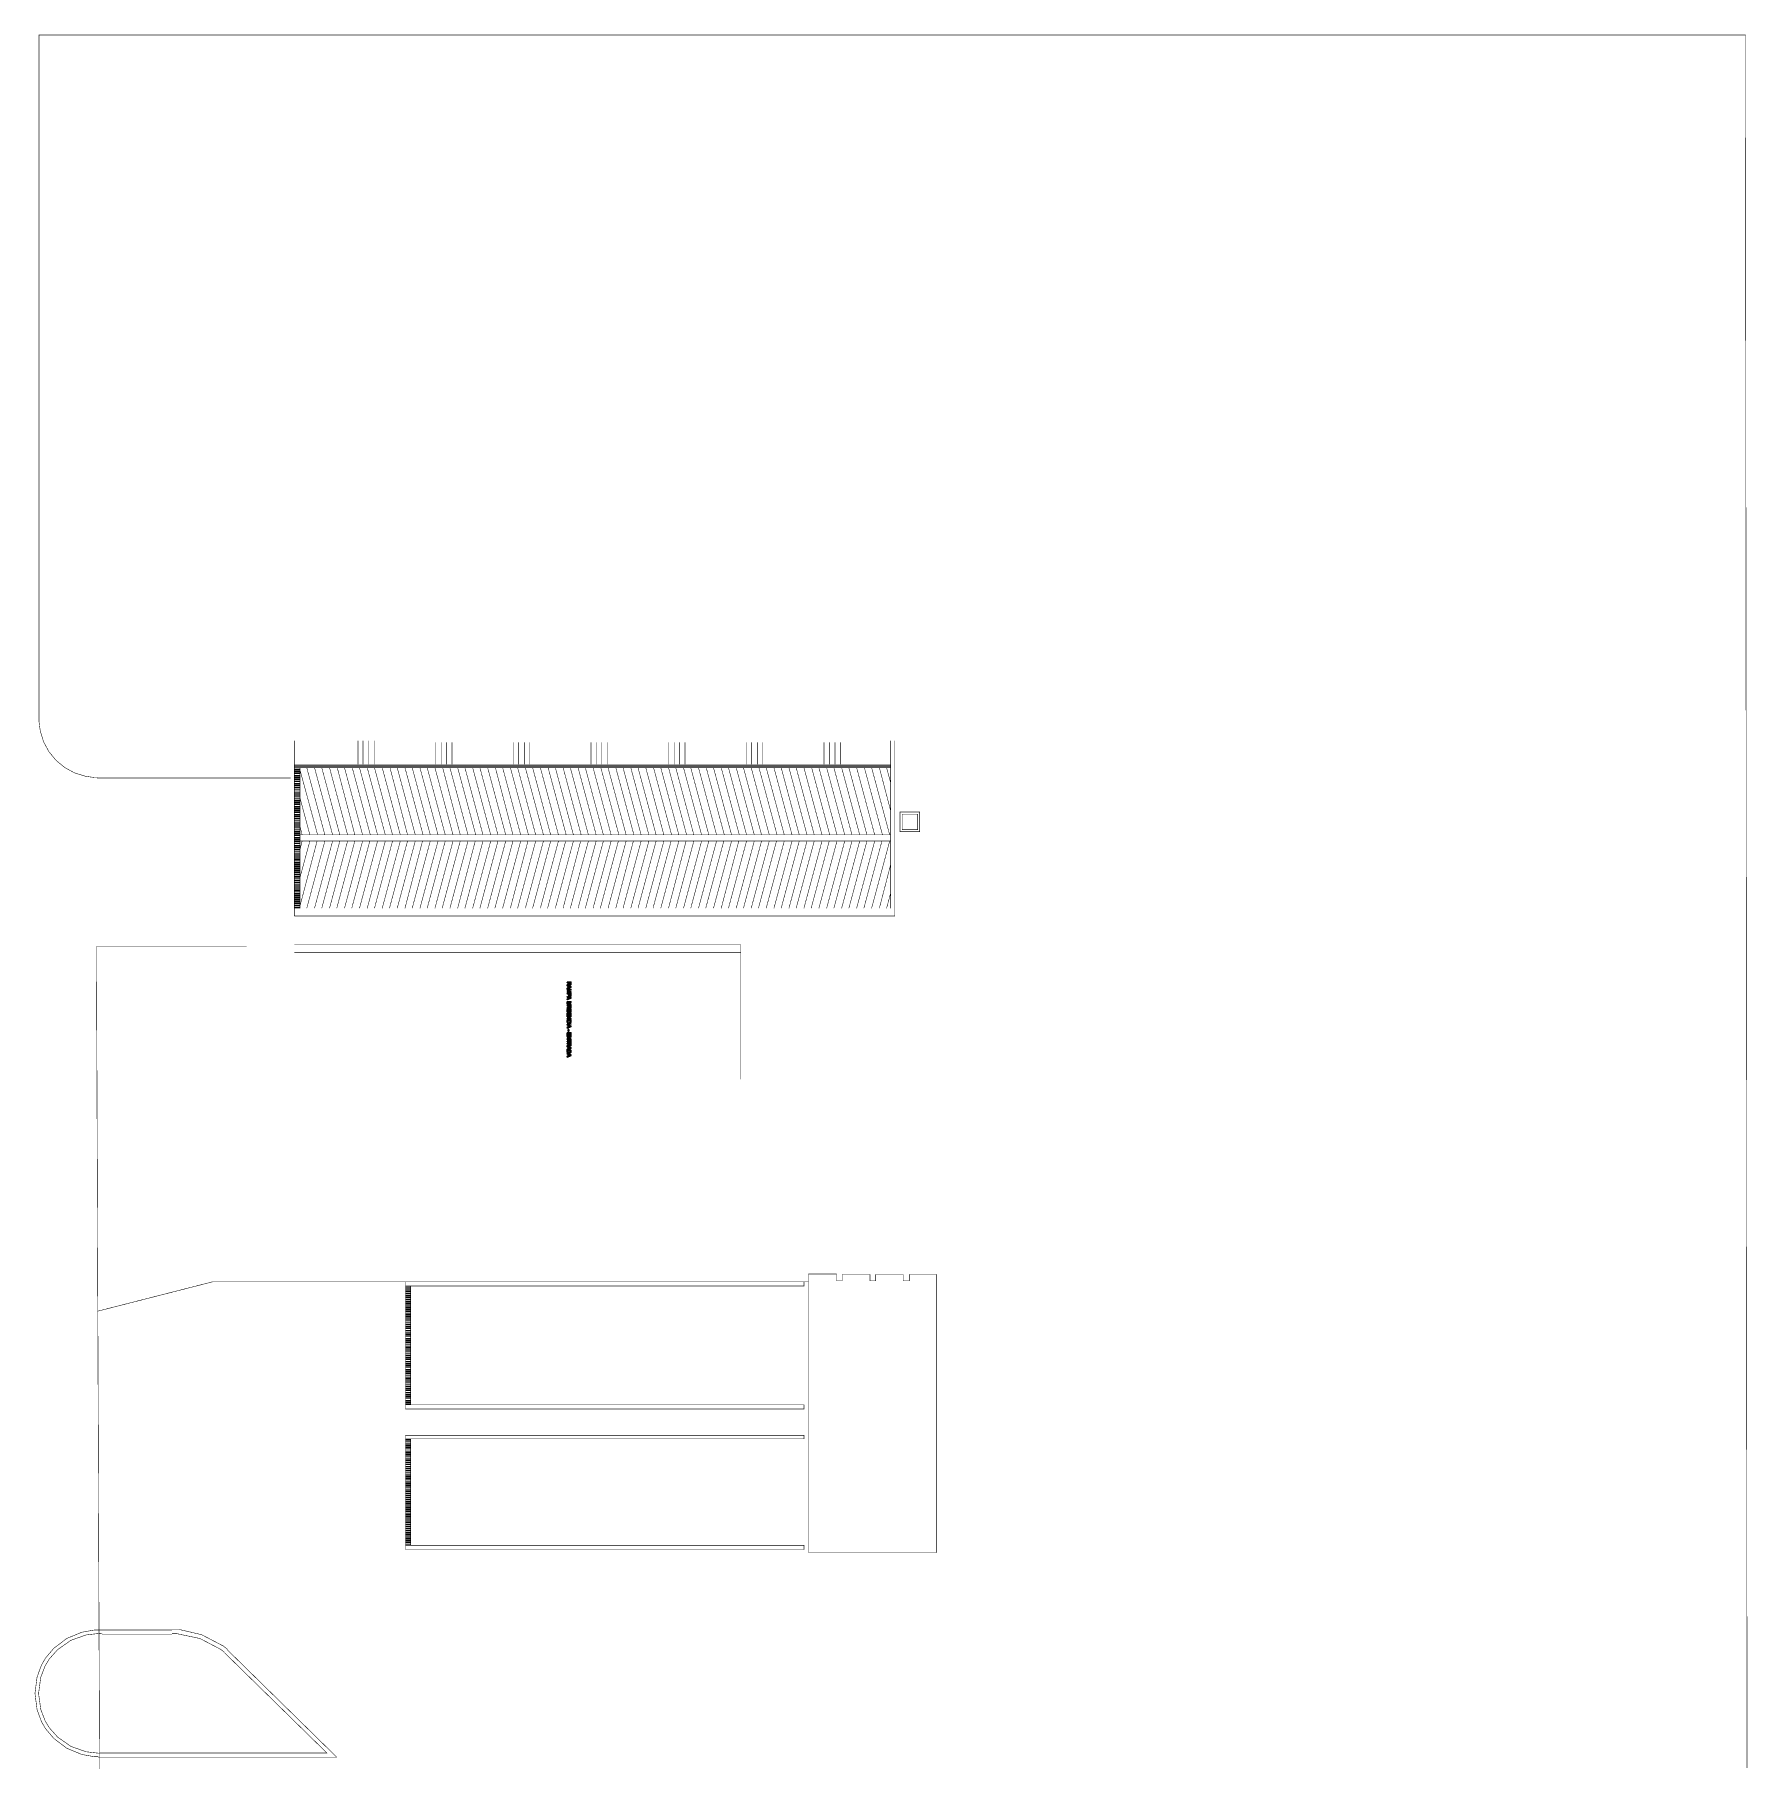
# Model space of a CAD drawing. Extents: x 36 to 176, y 113 to 255.
import ezdxf

# ---------------------------------------------------------------- set-up
doc = ezdxf.new("R2010")
doc.units = 0
doc.header["$MEASUREMENT"] = 0
doc.layers.add('C00-00-00-BLACK', color=7, linetype='Continuous')

msp = doc.modelspace()

# ---------------------------------------------------------------- linework, layer by layer
at = {"layer": 'C00-00-00-BLACK', "const_width": 0.0423}
for points in [[(36.3926, 198.67), (36.3926, 254.762), (176.177, 254.762), (176.305, 112.776)], [(36.3926, 198.691), (36.3926, 198.451), (36.4906, 197.732), (36.7676, 196.839), (37.2071, 196.03), (37.7885, 195.325), (38.4926, 194.743), (39.3016, 194.303), (40.1959, 194.026), (40.9152, 193.929), (41.1551, 193.929)], [(57.3056, 182.583), (106.496, 182.583), (106.496, 196.934)], [(57.3056, 182.583), (57.3056, 196.934)], [(62.5119, 196.934), (62.5119, 194.987)], [(62.9348, 196.934), (62.9348, 194.987)], [(63.4009, 196.934), (63.4009, 194.987)], [(63.8665, 196.934), (63.8665, 194.987)], [(68.8619, 196.807), (68.8619, 194.987)], [(69.3279, 196.807), (69.3279, 194.987)], [(69.7509, 196.807), (69.7509, 194.987)], [(70.2165, 196.807), (70.2165, 194.987)], [(75.2546, 196.807), (75.2546, 194.987)], [(75.6779, 196.807), (75.6779, 194.987)], [(76.1436, 196.807), (76.1436, 194.987)], [(76.5665, 196.807), (76.5665, 194.987)], [(81.6046, 196.807), (81.6046, 194.987)], [(82.0279, 196.807), (82.0279, 194.987)], [(82.4936, 196.807), (82.4936, 194.987)], [(82.9592, 196.807), (82.9592, 194.987)], [(87.9546, 196.807), (87.9546, 194.987)], [(88.4206, 196.807), (88.4206, 194.987)], [(88.8436, 196.807), (88.8436, 194.987)], [(89.3092, 196.807), (89.3092, 194.987)], [(94.3472, 196.807), (94.3472, 194.987)], [(94.7706, 196.807), (94.7706, 194.987)], [(95.2362, 196.807), (95.2362, 194.987)], [(95.6592, 196.807), (95.6592, 194.987)], [(100.697, 196.807), (100.697, 194.987)], [(101.163, 196.807), (101.163, 194.987)], [(101.586, 196.807), (101.586, 194.987)], [(102.052, 196.807), (102.052, 194.987)], [(106.159, 196.934), (106.159, 183.218)], [(106.159, 194.987), (57.3056, 194.987)], [(106.159, 194.903), (57.3056, 194.903)], [(106.159, 194.817), (57.3056, 194.817)], [(106.159, 194.733), (57.3056, 194.733)], [(57.3056, 194.733), (57.6432, 194.733), (57.7716, 194.733)], [(57.3056, 194.691), (57.3472, 194.691), (57.6862, 194.691), (57.7716, 194.691)], [(59.8029, 189.229), (58.3212, 194.733)], [(60.4379, 189.229), (58.9566, 194.733)], [(61.0306, 189.229), (59.5492, 194.733)], [(61.6659, 189.229), (60.1846, 194.733)], [(62.2582, 189.229), (60.8182, 194.733)], [(62.8936, 189.229), (61.4109, 194.733)], [(63.5275, 189.229), (62.0462, 194.733)], [(64.1216, 189.229), (62.6389, 194.733)], [(64.7555, 189.229), (63.2739, 194.733)], [(65.3479, 189.229), (63.8665, 194.733)], [(65.9832, 189.229), (64.5019, 194.733)], [(66.5759, 189.229), (65.1372, 194.733)], [(67.2112, 189.229), (65.7296, 194.733)], [(67.8462, 189.229), (66.3649, 194.733)], [(68.4389, 189.229), (66.9576, 194.733)], [(69.0742, 189.229), (67.5929, 194.733)], [(69.6666, 189.229), (68.1852, 194.733)], [(70.3019, 189.229), (68.8192, 194.733)], [(70.8946, 189.229), (69.4545, 194.733)], [(71.5299, 189.229), (70.0472, 194.733)], [(72.1639, 189.229), (70.6822, 194.733)], [(72.7562, 189.229), (71.2749, 194.733)], [(73.3915, 189.229), (71.9102, 194.733)], [(73.9842, 189.229), (72.5029, 194.733)], [(74.6196, 189.229), (73.1379, 194.733)], [(75.2119, 189.229), (73.7732, 194.733)], [(75.8472, 189.229), (74.3659, 194.733)], [(76.4826, 189.229), (75.0013, 194.733)], [(77.0749, 189.229), (75.5936, 194.733)], [(77.7102, 189.229), (76.2275, 194.733)], [(78.3029, 189.229), (76.8216, 194.733)], [(78.9383, 189.229), (77.4555, 194.733)], [(79.5722, 189.229), (78.0905, 194.733)], [(80.1645, 189.229), (78.6832, 194.733)], [(80.7999, 189.229), (79.3186, 194.733)], [(81.3925, 189.229), (79.9112, 194.733)], [(82.0279, 189.229), (80.5462, 194.733)], [(82.6202, 189.229), (81.1389, 194.733)], [(83.2556, 189.229), (81.7742, 194.733)], [(83.8909, 189.229), (82.4096, 194.733)], [(84.4832, 189.229), (83.0019, 194.733)], [(85.1186, 189.229), (83.6359, 194.733)], [(85.7112, 189.229), (84.2299, 194.733)], [(86.3466, 189.229), (84.8639, 194.733)], [(86.9389, 189.229), (85.4562, 194.733)], [(87.5729, 189.229), (86.0915, 194.733)], [(88.2082, 189.229), (86.7269, 194.733)], [(88.8009, 189.229), (87.3196, 194.733)], [(89.4362, 189.229), (87.9546, 194.733)], [(90.0285, 189.229), (88.5472, 194.733)], [(90.6639, 189.229), (89.1826, 194.733)], [(91.2566, 189.229), (89.7749, 194.733)], [(91.8916, 189.229), (90.4102, 194.733)], [(92.5269, 189.229), (91.0442, 194.733)], [(93.1196, 189.229), (91.6383, 194.733)], [(93.7549, 189.229), (92.2722, 194.733)], [(94.3472, 189.229), (92.8645, 194.733)], [(94.9812, 189.229), (93.4999, 194.733)], [(95.5753, 189.229), (94.0925, 194.733)], [(96.2092, 189.229), (94.7279, 194.733)], [(96.8446, 189.229), (95.3629, 194.733)], [(97.4369, 189.229), (95.9556, 194.733)], [(98.0722, 189.229), (96.5909, 194.733)], [(98.6649, 189.229), (97.1832, 194.733)], [(99.2999, 189.229), (97.8186, 194.733)], [(99.8926, 189.229), (98.4112, 194.733)], [(100.528, 189.229), (99.0466, 194.733)], [(101.163, 189.229), (99.6805, 194.733)], [(101.756, 189.229), (100.273, 194.733)], [(102.39, 189.229), (100.908, 194.733)], [(102.984, 189.229), (101.501, 194.733)], [(103.618, 189.229), (102.136, 194.733)], [(104.21, 189.229), (102.729, 194.733)], [(104.845, 189.229), (103.364, 194.733)], [(105.481, 189.229), (103.999, 194.733)], [(106.073, 189.229), (104.592, 194.733)], [(106.159, 191.178), (105.227, 194.733)], [(106.159, 193.463), (105.82, 194.733)], [(57.0096, 193.887), (41.1346, 193.887)], [(57.3056, 194.607), (57.4326, 194.607), (57.7716, 194.607)], [(57.3056, 194.564), (57.4753, 194.564), (57.7716, 194.564)], [(57.3056, 194.521), (57.5165, 194.521), (57.7716, 194.521)], [(57.3056, 194.437), (57.6019, 194.437), (57.7716, 194.437)], [(57.3056, 194.394), (57.6432, 194.394), (57.7716, 194.394)], [(57.3056, 194.353), (57.3472, 194.353), (57.6862, 194.353), (57.7716, 194.353)], [(57.3056, 194.268), (57.4326, 194.268), (57.7716, 194.268)], [(57.3056, 194.225), (57.4753, 194.225), (57.7716, 194.225)], [(57.3056, 194.225), (57.5165, 194.225), (57.7716, 194.225)], [(57.3056, 194.098), (57.6019, 194.098), (57.7716, 194.098)], [(57.3056, 194.098), (57.6432, 194.098), (57.7716, 194.098)], [(57.3056, 194.055), (57.3472, 194.055), (57.6862, 194.055), (57.7716, 194.055)], [(57.3056, 193.971), (57.4326, 193.971), (57.7716, 193.971)], [(57.3056, 193.929), (57.4753, 193.929), (57.7716, 193.929)], [(57.3056, 193.887), (57.5165, 193.887), (57.7716, 193.887)], [(57.3056, 193.802), (57.6019, 193.802), (57.7716, 193.802)], [(57.3056, 193.759), (57.6432, 193.759), (57.7716, 193.759)], [(57.3056, 193.718), (57.3472, 193.718), (57.6862, 193.718), (57.7716, 193.718)], [(57.3056, 193.632), (57.4326, 193.632), (57.7716, 193.632)], [(57.3056, 193.591), (57.4753, 193.591), (57.7716, 193.591)], [(57.3056, 193.591), (57.5165, 193.591), (57.7716, 193.591)], [(57.3056, 193.463), (57.6019, 193.463), (57.7716, 193.463)], [(57.3056, 193.463), (57.6432, 193.463), (57.7716, 193.463)], [(57.3056, 193.421), (57.3472, 193.421), (57.6862, 193.421), (57.7716, 193.421)], [(57.3056, 193.336), (57.4326, 193.336), (57.7716, 193.336)], [(57.3056, 193.295), (57.4753, 193.295), (57.7716, 193.295)], [(57.3056, 193.252), (57.5165, 193.252), (57.7716, 193.252)], [(59.2102, 189.229), (57.7716, 194.521)], [(57.3056, 193.167), (57.6019, 193.167), (57.7716, 193.167)], [(57.3056, 193.125), (57.6432, 193.125), (57.7716, 193.125)], [(57.3056, 193.082), (57.3472, 193.082), (57.6862, 193.082), (57.7716, 193.082)], [(57.3056, 192.997), (57.4326, 192.997), (57.7716, 192.997)], [(57.3056, 192.956), (57.4753, 192.956), (57.7716, 192.956)], [(57.3056, 192.956), (57.5165, 192.956), (57.7716, 192.956)], [(57.3056, 192.829), (57.6019, 192.829), (57.7716, 192.829)], [(57.3056, 192.829), (57.6432, 192.829), (57.7716, 192.829)], [(57.3056, 192.786), (57.3472, 192.786), (57.6862, 192.786), (57.7716, 192.786)], [(57.3056, 192.701), (57.4326, 192.701), (57.7716, 192.701)], [(57.3056, 192.659), (57.4753, 192.659), (57.7716, 192.659)], [(57.3056, 192.617), (57.5165, 192.617), (57.7716, 192.617)], [(57.3056, 192.533), (57.6019, 192.533), (57.7716, 192.533)], [(57.3056, 192.49), (57.6432, 192.49), (57.7716, 192.49)], [(57.3056, 192.447), (57.3472, 192.447), (57.6862, 192.447), (57.7716, 192.447)], [(57.3056, 192.363), (57.4326, 192.363), (57.7716, 192.363)], [(57.3056, 192.32), (57.4753, 192.32), (57.7716, 192.32)], [(57.3056, 192.32), (57.5165, 192.32), (57.7716, 192.32)], [(57.3056, 192.194), (57.6019, 192.194), (57.7716, 192.194)], [(57.3056, 192.194), (57.6432, 192.194), (57.7716, 192.194)], [(57.3056, 192.151), (57.3472, 192.151), (57.6862, 192.151), (57.7716, 192.151)], [(57.3056, 192.067), (57.4326, 192.067), (57.7716, 192.067)], [(57.3056, 192.024), (57.4753, 192.024), (57.7716, 192.024)], [(57.3056, 191.981), (57.5165, 191.981), (57.7716, 191.981)], [(57.3056, 191.897), (57.6019, 191.897), (57.7716, 191.897)], [(57.3056, 191.855), (57.6432, 191.855), (57.7716, 191.855)], [(58.5749, 189.229), (57.7716, 192.236)], [(57.3056, 191.812), (57.3472, 191.812), (57.6862, 191.812), (57.7716, 191.812)], [(57.3056, 191.728), (57.4326, 191.728), (57.7716, 191.728)], [(57.3056, 191.685), (57.4753, 191.685), (57.7716, 191.685)], [(57.3056, 191.685), (57.5165, 191.685), (57.7716, 191.685)], [(57.3056, 191.558), (57.6019, 191.558), (57.7716, 191.558)], [(57.3056, 191.558), (57.6432, 191.558), (57.7716, 191.558)], [(57.3056, 191.516), (57.3472, 191.516), (57.6862, 191.516), (57.7716, 191.516)], [(57.3056, 191.432), (57.4326, 191.432), (57.7716, 191.432)], [(57.3056, 191.389), (57.4753, 191.389), (57.7716, 191.389)], [(57.3056, 191.346), (57.5165, 191.346), (57.7716, 191.346)], [(57.3056, 191.262), (57.6019, 191.262), (57.7716, 191.262)], [(57.3056, 191.219), (57.6432, 191.219), (57.7716, 191.219)], [(57.3056, 191.178), (57.3472, 191.178), (57.6862, 191.178), (57.7716, 191.178)], [(57.3056, 191.093), (57.4326, 191.093), (57.7716, 191.093)], [(57.3056, 191.05), (57.4753, 191.05), (57.7716, 191.05)], [(57.3056, 191.05), (57.5165, 191.05), (57.7716, 191.05)], [(57.3056, 190.923), (57.6019, 190.923), (57.7716, 190.923)], [(57.3056, 190.923), (57.6432, 190.923), (57.7716, 190.923)], [(57.3056, 190.88), (57.3472, 190.88), (57.6862, 190.88), (57.7716, 190.88)], [(57.3056, 190.796), (57.4326, 190.796), (57.7716, 190.796)], [(57.3056, 190.754), (57.4753, 190.754), (57.7716, 190.754)], [(57.3056, 190.712), (57.5165, 190.712), (57.7716, 190.712)], [(57.3056, 190.627), (57.6019, 190.627), (57.7716, 190.627)], [(57.3056, 190.584), (57.6432, 190.584), (57.7716, 190.584)], [(57.3056, 190.543), (57.3472, 190.543), (57.6862, 190.543), (57.7716, 190.543)], [(57.3056, 190.457), (57.4326, 190.457), (57.7716, 190.457)], [(57.3056, 190.416), (57.4753, 190.416), (57.7716, 190.416)], [(57.3056, 190.416), (57.5165, 190.416), (57.7716, 190.416)], [(57.3056, 190.288), (57.6019, 190.288), (57.7716, 190.288)], [(57.3056, 190.288), (57.6432, 190.288), (57.7716, 190.288)], [(57.3056, 190.246), (57.3472, 190.246), (57.6862, 190.246), (57.7716, 190.246)], [(57.3056, 190.161), (57.4326, 190.161), (57.7716, 190.161)], [(57.3056, 190.12), (57.4753, 190.12), (57.7716, 190.12)], [(57.3056, 190.077), (57.5165, 190.077), (57.7716, 190.077)], [(57.3056, 189.992), (57.6019, 189.992), (57.7716, 189.992)], [(57.3056, 189.95), (57.6432, 189.95), (57.7716, 189.95)], [(57.3056, 189.907), (57.3472, 189.907), (57.6862, 189.907), (57.7716, 189.907)], [(57.3056, 189.822), (57.4326, 189.822), (57.7716, 189.822)], [(57.3056, 189.781), (57.4753, 189.781), (57.7716, 189.781)], [(57.3056, 189.781), (57.5165, 189.781), (57.7716, 189.781)], [(57.3056, 189.654), (57.6019, 189.654), (57.7716, 189.654)], [(57.3056, 189.654), (57.6432, 189.654), (57.7716, 189.654)], [(57.3056, 189.611), (57.3472, 189.611), (57.6862, 189.611), (57.7716, 189.611)], [(57.3056, 189.526), (57.4326, 189.526), (57.7716, 189.526)], [(57.3056, 189.484), (57.4753, 189.484), (57.7716, 189.484)], [(57.3056, 189.442), (57.5165, 189.442), (57.7716, 189.442)], [(57.3056, 189.358), (57.6019, 189.358), (57.7716, 189.358)], [(57.3056, 189.315), (57.6432, 189.315), (57.7716, 189.315)], [(57.3056, 189.272), (57.3472, 189.272), (57.6862, 189.272), (57.7716, 189.272)], [(57.3056, 189.188), (57.4326, 189.188), (57.7716, 189.188)], [(57.3056, 189.145), (57.4753, 189.145), (57.7716, 189.145)], [(57.3056, 189.145), (57.5165, 189.145), (57.7716, 189.145)], [(57.3056, 189.019), (57.6019, 189.019), (57.7716, 189.019)], [(57.3056, 189.019), (57.6432, 189.019), (57.7716, 189.019)], [(57.9395, 189.229), (57.7716, 189.907)], [(106.159, 189.229), (57.7716, 189.229)], [(57.3056, 188.976), (57.3472, 188.976), (57.6862, 188.976), (57.7716, 188.976)], [(57.3056, 188.892), (57.4326, 188.892), (57.7716, 188.892)], [(57.3056, 188.849), (57.4753, 188.849), (57.7716, 188.849)], [(57.3056, 188.806), (57.5165, 188.806), (57.7716, 188.806)], [(57.3056, 188.722), (57.6019, 188.722), (57.7716, 188.722)], [(57.3056, 188.68), (57.6432, 188.68), (57.7716, 188.68)], [(57.3056, 188.637), (57.3472, 188.637), (57.6862, 188.637), (57.7716, 188.637)], [(57.3056, 188.553), (57.4326, 188.553), (57.7716, 188.553)], [(57.3056, 188.51), (57.4753, 188.51), (57.7716, 188.51)], [(57.3056, 188.51), (57.5165, 188.51), (57.7716, 188.51)], [(57.3056, 188.383), (57.6019, 188.383), (57.7716, 188.383)], [(57.3056, 188.383), (57.6432, 188.383), (57.7716, 188.383)], [(57.3056, 188.341), (57.3472, 188.341), (57.6862, 188.341), (57.7716, 188.341)], [(57.3056, 188.257), (57.4326, 188.257), (57.7716, 188.257)], [(57.3056, 188.214), (57.4753, 188.214), (57.7716, 188.214)], [(57.3056, 188.171), (57.5165, 188.171), (57.7716, 188.171)], [(57.3056, 188.087), (57.6019, 188.087), (57.7716, 188.087)], [(57.3056, 188.044), (57.6432, 188.044), (57.7716, 188.044)], [(57.3056, 188.003), (57.3472, 188.003), (57.6862, 188.003), (57.7716, 188.003)], [(57.3056, 187.918), (57.4326, 187.918), (57.7716, 187.918)], [(57.3056, 187.875), (57.4753, 187.875), (57.7716, 187.875)], [(57.3056, 187.875), (57.5165, 187.875), (57.7716, 187.875)], [(57.3056, 187.748), (57.6019, 187.748), (57.7716, 187.748)], [(57.3056, 187.748), (57.6432, 187.748), (57.7716, 187.748)], [(57.3056, 187.705), (57.3472, 187.705), (57.6862, 187.705), (57.7716, 187.705)], [(57.3056, 187.621), (57.4326, 187.621), (57.7716, 187.621)], [(57.3056, 187.579), (57.4753, 187.579), (57.7716, 187.579)], [(57.7716, 188.044), (57.9395, 188.722)], [(57.7716, 185.758), (58.5749, 188.722)], [(57.7716, 183.431), (59.1675, 188.722)], [(106.159, 188.722), (57.7716, 188.722)], [(58.3212, 183.218), (59.8029, 188.722)], [(58.9566, 183.218), (60.4379, 188.722)], [(59.5492, 183.218), (61.0306, 188.722)], [(60.1846, 183.218), (61.6659, 188.722)], [(60.7769, 183.218), (62.2582, 188.722)], [(61.4109, 183.218), (62.8936, 188.722)], [(62.0049, 183.218), (63.4862, 188.722)], [(62.6389, 183.218), (64.1216, 188.722)], [(63.2739, 183.218), (64.7555, 188.722)], [(63.8665, 183.218), (65.3479, 188.722)], [(64.5019, 183.218), (65.9832, 188.722)], [(65.0946, 183.218), (66.5759, 188.722)], [(65.7296, 183.218), (67.2112, 188.722)], [(66.3649, 183.218), (67.8035, 188.722)], [(66.9576, 183.218), (68.4389, 188.722)], [(67.5929, 183.218), (69.0742, 188.722)], [(68.1852, 183.218), (69.6666, 188.722)], [(68.8192, 183.218), (70.3019, 188.722)], [(69.4133, 183.218), (70.8946, 188.722)], [(70.0472, 183.218), (71.5299, 188.722)], [(70.6822, 183.218), (72.1222, 188.722)], [(71.2749, 183.218), (72.7562, 188.722)], [(71.9102, 183.218), (73.3915, 188.722)], [(72.5029, 183.218), (73.9842, 188.722)], [(73.1379, 183.218), (74.6196, 188.722)], [(73.7306, 183.218), (75.2119, 188.722)], [(74.3659, 183.218), (75.8472, 188.722)], [(75.0013, 183.218), (76.4399, 188.722)], [(75.5936, 183.218), (77.0749, 188.722)], [(76.2275, 183.218), (77.7102, 188.722)], [(76.8216, 183.218), (78.3029, 188.722)], [(77.4555, 183.218), (78.9383, 188.722)], [(78.0479, 183.218), (79.5306, 188.722)], [(78.6832, 183.218), (80.1645, 188.722)], [(79.3186, 183.218), (80.7586, 188.722)], [(79.9112, 183.218), (81.3925, 188.722)], [(80.5462, 183.218), (82.0279, 188.722)], [(81.1389, 183.218), (82.6202, 188.722)], [(81.7742, 183.218), (83.2556, 188.722)], [(82.3666, 183.218), (83.8482, 188.722)], [(83.0019, 183.218), (84.4832, 188.722)], [(83.6359, 183.218), (85.0759, 188.722)], [(84.2299, 183.218), (85.7112, 188.722)], [(84.8639, 183.218), (86.3466, 188.722)], [(85.4562, 183.218), (86.9389, 188.722)], [(86.0915, 183.218), (87.5729, 188.722)], [(86.6842, 183.218), (88.1669, 188.722)], [(87.3196, 183.218), (88.8009, 188.722)], [(87.9546, 183.218), (89.3932, 188.722)], [(88.5472, 183.218), (90.0285, 188.722)], [(89.1826, 183.218), (90.6639, 188.722)], [(89.7749, 183.218), (91.2566, 188.722)], [(90.4102, 183.218), (91.8916, 188.722)], [(91.0029, 183.218), (92.4842, 188.722)], [(91.6383, 183.218), (93.1196, 188.722)], [(92.2722, 183.218), (93.7122, 188.722)], [(92.8645, 183.218), (94.3472, 188.722)], [(93.4999, 183.218), (94.9812, 188.722)], [(94.0925, 183.218), (95.5753, 188.722)], [(94.7279, 183.218), (96.2092, 188.722)], [(95.3202, 183.218), (96.8015, 188.722)], [(95.9556, 183.218), (97.4369, 188.722)], [(96.5909, 183.218), (98.0722, 188.722)], [(97.1832, 183.218), (98.6649, 188.722)], [(97.8186, 183.218), (99.2999, 188.722)], [(98.4112, 183.218), (99.8926, 188.722)], [(99.0466, 183.218), (100.528, 188.722)], [(99.6389, 183.218), (101.121, 188.722)], [(100.273, 183.218), (101.756, 188.722)], [(100.908, 183.218), (102.39, 188.722)], [(101.501, 183.218), (102.984, 188.722)], [(102.136, 183.218), (103.618, 188.722)], [(102.729, 183.218), (104.21, 188.722)], [(103.364, 183.218), (104.845, 188.722)], [(103.957, 183.218), (105.438, 188.722)], [(104.592, 183.218), (106.073, 188.722)], [(57.3056, 187.537), (57.5165, 187.537), (57.7716, 187.537)], [(57.3056, 187.452), (57.6019, 187.452), (57.7716, 187.452)], [(57.3056, 187.409), (57.6432, 187.409), (57.7716, 187.409)], [(57.3056, 187.368), (57.3472, 187.368), (57.6862, 187.368), (57.7716, 187.368)], [(57.3056, 187.282), (57.4326, 187.282), (57.7716, 187.282)], [(57.3056, 187.241), (57.4753, 187.241), (57.7716, 187.241)], [(57.3056, 187.198), (57.5165, 187.198), (57.7716, 187.198)], [(57.3056, 187.113), (57.6019, 187.113), (57.7716, 187.113)], [(57.3056, 187.113), (57.6432, 187.113), (57.7716, 187.113)], [(57.3056, 187.071), (57.3472, 187.071), (57.6862, 187.071), (57.7716, 187.071)], [(57.3056, 186.986), (57.4326, 186.986), (57.7716, 186.986)], [(57.3056, 186.945), (57.4753, 186.945), (57.7716, 186.945)], [(57.3056, 186.902), (57.5165, 186.902), (57.7716, 186.902)], [(57.3056, 186.817), (57.6019, 186.817), (57.7716, 186.817)], [(57.3056, 186.775), (57.6432, 186.775), (57.7716, 186.775)], [(57.3056, 186.732), (57.3472, 186.732), (57.6862, 186.732), (57.7716, 186.732)], [(57.3056, 186.647), (57.4326, 186.647), (57.7716, 186.647)], [(57.3056, 186.606), (57.4753, 186.606), (57.7716, 186.606)], [(57.3056, 186.563), (57.5165, 186.563), (57.7716, 186.563)], [(57.3056, 186.479), (57.6019, 186.479), (57.7716, 186.479)], [(57.3056, 186.479), (57.6432, 186.479), (57.7716, 186.479)], [(57.3056, 186.436), (57.3472, 186.436), (57.6862, 186.436), (57.7716, 186.436)], [(57.3056, 186.351), (57.4326, 186.351), (57.7716, 186.351)], [(57.3056, 186.309), (57.4753, 186.309), (57.7716, 186.309)], [(57.3056, 186.267), (57.5165, 186.267), (57.7716, 186.267)], [(57.3056, 186.183), (57.6019, 186.183), (57.7716, 186.183)], [(105.227, 183.218), (106.159, 186.817)], [(57.3056, 186.14), (57.6432, 186.14), (57.7716, 186.14)], [(57.3056, 186.097), (57.3472, 186.097), (57.6862, 186.097), (57.7716, 186.097)], [(57.3056, 186.013), (57.4326, 186.013), (57.7716, 186.013)], [(57.3056, 185.97), (57.4753, 185.97), (57.7716, 185.97)], [(57.3056, 185.928), (57.5165, 185.928), (57.7716, 185.928)], [(57.3056, 185.844), (57.6019, 185.844), (57.7716, 185.844)], [(57.3056, 185.844), (57.6432, 185.844), (57.7716, 185.844)], [(57.3056, 185.801), (57.3472, 185.801), (57.6862, 185.801), (57.7716, 185.801)], [(57.3056, 185.717), (57.4326, 185.717), (57.7716, 185.717)], [(57.3056, 185.674), (57.4753, 185.674), (57.7716, 185.674)], [(57.3056, 185.631), (57.5165, 185.631), (57.7716, 185.631)], [(57.3056, 185.547), (57.6019, 185.547), (57.7716, 185.547)], [(57.3056, 185.505), (57.6432, 185.505), (57.7716, 185.505)], [(57.3056, 185.462), (57.3472, 185.462), (57.6862, 185.462), (57.7716, 185.462)], [(57.3056, 185.378), (57.4326, 185.378), (57.7716, 185.378)], [(57.3056, 185.335), (57.4753, 185.335), (57.7716, 185.335)], [(57.3056, 185.292), (57.5165, 185.292), (57.7716, 185.292)], [(57.3056, 185.208), (57.6019, 185.208), (57.7716, 185.208)], [(57.3056, 185.166), (57.6432, 185.166), (57.7716, 185.166)], [(57.3056, 185.166), (57.3472, 185.166), (57.6862, 185.166), (57.7716, 185.166)], [(57.3056, 185.082), (57.4326, 185.082), (57.7716, 185.082)], [(57.3056, 185.039), (57.4753, 185.039), (57.7716, 185.039)], [(57.3056, 184.996), (57.5165, 184.996), (57.7716, 184.996)], [(57.3056, 184.912), (57.6019, 184.912), (57.7716, 184.912)], [(57.3056, 184.869), (57.6432, 184.869), (57.7716, 184.869)], [(57.3056, 184.828), (57.3472, 184.828), (57.6862, 184.828), (57.7716, 184.828)], [(57.3056, 184.743), (57.4326, 184.743), (57.7716, 184.743)], [(57.3056, 184.7), (57.4753, 184.7), (57.7716, 184.7)], [(57.3056, 184.658), (57.5165, 184.658), (57.7716, 184.658)], [(57.3056, 184.573), (57.6019, 184.573), (57.7716, 184.573)], [(57.3056, 184.53), (57.6432, 184.53), (57.7716, 184.53)], [(57.3056, 184.53), (57.3472, 184.53), (57.6862, 184.53), (57.7716, 184.53)], [(57.3056, 184.446), (57.4326, 184.446), (57.7716, 184.446)], [(57.3056, 184.404), (57.4753, 184.404), (57.7716, 184.404)], [(57.3056, 184.362), (57.5165, 184.362), (57.7716, 184.362)], [(57.3056, 184.277), (57.6019, 184.277), (57.7716, 184.277)], [(57.3056, 184.234), (57.6432, 184.234), (57.7716, 184.234)], [(57.3056, 184.193), (57.3472, 184.193), (57.6862, 184.193), (57.7716, 184.193)], [(57.3056, 184.107), (57.4326, 184.107), (57.7716, 184.107)], [(57.3056, 184.066), (57.4753, 184.066), (57.7716, 184.066)], [(57.3056, 184.023), (57.5165, 184.023), (57.7716, 184.023)], [(57.3056, 183.938), (57.6019, 183.938), (57.7716, 183.938)], [(57.3056, 183.896), (57.6432, 183.896), (57.7716, 183.896)], [(57.3056, 183.896), (57.3472, 183.896), (57.6862, 183.896), (57.7716, 183.896)], [(57.3056, 183.811), (57.4326, 183.811), (57.7716, 183.811)], [(57.3056, 183.77), (57.4753, 183.77), (57.7716, 183.77)], [(57.3056, 183.727), (57.5165, 183.727), (57.7716, 183.727)], [(57.3056, 183.642), (57.6019, 183.642), (57.7716, 183.642)], [(57.3056, 183.6), (57.6432, 183.6), (57.7716, 183.6)], [(57.3056, 183.557), (57.3472, 183.557), (57.6862, 183.557), (57.7716, 183.557)], [(57.3056, 183.472), (57.4326, 183.472), (57.7716, 183.472)], [(57.3056, 183.431), (57.4753, 183.431), (57.7716, 183.431)], [(57.3056, 183.388), (57.5165, 183.388), (57.7716, 183.388)], [(57.3056, 183.304), (57.6019, 183.304), (57.7716, 183.304)], [(105.82, 183.218), (106.159, 184.489)], [(57.3056, 183.261), (57.6432, 183.261), (57.7716, 183.261)], [(57.3056, 183.261), (57.3472, 183.261), (57.6862, 183.261), (57.7716, 183.261)], [(41.3452, 112.692), (41.0916, 180.086), (53.4098, 180.086)], [(57.3056, 180.213), (93.8816, 180.213), (93.8816, 169.207)], [(57.3056, 179.578), (93.8816, 179.578)], [(99.4269, 152.612), (50.6166, 152.612), (41.1759, 150.199)], [(66.4062, 152.273), (66.5346, 152.273), (66.8306, 152.273)], [(66.4062, 152.231), (66.5759, 152.231), (66.8306, 152.231)], [(66.4062, 152.146), (66.6612, 152.146), (66.8306, 152.146)], [(66.4062, 152.104), (66.7025, 152.104), (66.8306, 152.104)], [(66.4062, 152.061), (66.7452, 152.061), (66.8306, 152.061)], [(66.4062, 151.977), (66.4916, 151.977), (66.8306, 151.977)], [(66.4062, 151.977), (66.5346, 151.977), (66.8306, 151.977)], [(66.4062, 151.934), (66.5759, 151.934), (66.8306, 151.934)], [(66.4062, 151.85), (66.6612, 151.85), (66.8306, 151.85)], [(66.4062, 151.807), (66.7025, 151.807), (66.8306, 151.807)], [(66.4062, 151.765), (66.7452, 151.765), (66.8306, 151.765)], [(66.4062, 151.681), (66.4916, 151.681), (66.8306, 151.681)], [(66.4062, 151.638), (66.5346, 151.638), (66.8306, 151.638)], [(66.4062, 151.595), (66.5759, 151.595), (66.8306, 151.595)], [(66.4062, 151.511), (66.6612, 151.511), (66.8306, 151.511)], [(66.4062, 151.468), (66.7025, 151.468), (66.8306, 151.468)], [(66.4062, 151.426), (66.7452, 151.426), (66.8306, 151.426)], [(66.4062, 151.342), (66.4916, 151.342), (66.8306, 151.342)], [(66.4062, 151.299), (66.5346, 151.299), (66.8306, 151.299)], [(66.4062, 151.299), (66.5759, 151.299), (66.8306, 151.299)], [(66.4062, 151.215), (66.6612, 151.215), (66.8306, 151.215)], [(66.4062, 151.172), (66.7025, 151.172), (66.8306, 151.172)], [(66.4062, 151.129), (66.7452, 151.129), (66.8306, 151.129)], [(66.4062, 151.045), (66.4916, 151.045), (66.8306, 151.045)], [(66.4062, 151.003), (66.5346, 151.003), (66.8306, 151.003)], [(66.4062, 150.961), (66.5759, 150.961), (66.8306, 150.961)], [(66.4062, 150.876), (66.6612, 150.876), (66.8306, 150.876)], [(66.4062, 150.833), (66.7025, 150.833), (66.8306, 150.833)], [(66.4062, 150.792), (66.7452, 150.792), (66.8306, 150.792)], [(66.4062, 150.706), (66.4916, 150.706), (66.8306, 150.706)], [(66.4062, 150.664), (66.5346, 150.664), (66.8306, 150.664)], [(66.4062, 150.664), (66.5759, 150.664), (66.8306, 150.664)], [(66.4062, 150.58), (66.6612, 150.58), (66.8306, 150.58)], [(66.4062, 150.537), (66.7025, 150.537), (66.8306, 150.537)], [(66.4062, 150.496), (66.7452, 150.496), (66.8306, 150.496)], [(66.4062, 150.41), (66.4916, 150.41), (66.8306, 150.41)], [(66.4062, 150.367), (66.5346, 150.367), (66.8306, 150.367)], [(66.4062, 150.326), (66.5759, 150.326), (66.8306, 150.326)], [(66.4062, 150.241), (66.6612, 150.241), (66.8306, 150.241)], [(66.4062, 150.199), (66.7025, 150.199), (66.8306, 150.199)], [(66.4062, 150.157), (66.7452, 150.157), (66.8306, 150.157)], [(66.4062, 150.071), (66.4916, 150.071), (66.8306, 150.071)], [(66.4062, 150.03), (66.5346, 150.03), (66.8306, 150.03)], [(66.4062, 150.03), (66.5759, 150.03), (66.8306, 150.03)], [(66.4062, 149.944), (66.6612, 149.944), (66.8306, 149.944)], [(66.4062, 149.903), (66.7025, 149.903), (66.8306, 149.903)], [(66.4062, 149.86), (66.7452, 149.86), (66.8306, 149.86)], [(66.4062, 149.775), (66.4916, 149.775), (66.8306, 149.775)], [(66.4062, 149.733), (66.5346, 149.733), (66.8306, 149.733)], [(66.4062, 149.691), (66.5759, 149.691), (66.8306, 149.691)], [(66.4062, 149.605), (66.6612, 149.605), (66.8306, 149.605)], [(66.4062, 149.564), (66.7025, 149.564), (66.8306, 149.564)], [(66.4062, 149.521), (66.7452, 149.521), (66.8306, 149.521)], [(66.4062, 149.437), (66.4916, 149.437), (66.8306, 149.437)], [(66.4062, 149.394), (66.5346, 149.394), (66.8306, 149.394)], [(66.4062, 149.394), (66.5759, 149.394), (66.8306, 149.394)], [(66.4062, 149.268), (66.6612, 149.268), (66.8306, 149.268)], [(66.4062, 149.268), (66.7025, 149.268), (66.8306, 149.268)], [(66.4062, 149.225), (66.7452, 149.225), (66.8306, 149.225)], [(66.4062, 149.141), (66.4916, 149.141), (66.8306, 149.141)], [(66.4062, 149.098), (66.5346, 149.098), (66.8306, 149.098)], [(66.4062, 149.056), (66.5759, 149.056), (66.8306, 149.056)], [(66.4062, 148.971), (66.6612, 148.971), (66.8306, 148.971)], [(66.4062, 148.929), (66.7025, 148.929), (66.8306, 148.929)], [(66.4062, 148.886), (66.7452, 148.886), (66.8306, 148.886)], [(66.4062, 148.802), (66.4916, 148.802), (66.8306, 148.802)], [(66.4062, 148.759), (66.5346, 148.759), (66.8306, 148.759)], [(66.4062, 148.759), (66.5759, 148.759), (66.8306, 148.759)], [(66.4062, 148.632), (66.6612, 148.632), (66.8306, 148.632)], [(66.4062, 148.632), (66.7025, 148.632), (66.8306, 148.632)], [(66.4062, 148.59), (66.7452, 148.59), (66.8306, 148.59)], [(66.4062, 148.506), (66.4916, 148.506), (66.8306, 148.506)], [(66.4062, 148.463), (66.5346, 148.463), (66.8306, 148.463)], [(66.4062, 148.42), (66.5759, 148.42), (66.8306, 148.42)], [(66.4062, 148.336), (66.6612, 148.336), (66.8306, 148.336)], [(66.4062, 148.293), (66.7025, 148.293), (66.8306, 148.293)], [(66.4062, 148.251), (66.7452, 148.251), (66.8306, 148.251)], [(66.4062, 148.167), (66.4916, 148.167), (66.8306, 148.167)], [(66.4062, 148.124), (66.5346, 148.124), (66.8306, 148.124)], [(66.4062, 148.124), (66.5759, 148.124), (66.8306, 148.124)], [(66.4062, 147.997), (66.6612, 147.997), (66.8306, 147.997)], [(66.4062, 147.997), (66.7025, 147.997), (66.8306, 147.997)], [(66.4062, 147.954), (66.7452, 147.954), (66.8306, 147.954)], [(66.4062, 147.87), (66.4916, 147.87), (66.8306, 147.87)], [(66.4062, 147.828), (66.5346, 147.828), (66.8306, 147.828)], [(66.4062, 147.786), (66.5759, 147.786), (66.8306, 147.786)], [(66.4062, 147.701), (66.6612, 147.701), (66.8306, 147.701)], [(66.4062, 147.658), (66.7025, 147.658), (66.8306, 147.658)], [(66.4062, 147.617), (66.7452, 147.617), (66.8306, 147.617)], [(66.4062, 147.531), (66.4916, 147.531), (66.8306, 147.531)], [(66.4062, 147.489), (66.5346, 147.489), (66.8306, 147.489)], [(66.4062, 147.489), (66.5759, 147.489), (66.8306, 147.489)], [(66.4062, 147.362), (66.6612, 147.362), (66.8306, 147.362)], [(66.4062, 147.362), (66.7025, 147.362), (66.8306, 147.362)], [(66.4062, 147.321), (66.7452, 147.321), (66.8306, 147.321)], [(66.4062, 147.235), (66.4916, 147.235), (66.8306, 147.235)], [(66.4062, 147.192), (66.5346, 147.192), (66.8306, 147.192)], [(66.4062, 147.151), (66.5759, 147.151), (66.8306, 147.151)], [(66.4062, 147.066), (66.6612, 147.066), (66.8306, 147.066)], [(66.4062, 147.024), (66.7025, 147.024), (66.8306, 147.024)], [(66.4062, 146.982), (66.7452, 146.982), (66.8306, 146.982)], [(66.4062, 146.896), (66.4916, 146.896), (66.8306, 146.896)], [(66.4062, 146.855), (66.5346, 146.855), (66.8306, 146.855)], [(66.4062, 146.855), (66.5759, 146.855), (66.8306, 146.855)], [(66.4062, 146.728), (66.6612, 146.728), (66.8306, 146.728)], [(66.4062, 146.728), (66.7025, 146.728), (66.8306, 146.728)], [(66.4062, 146.685), (66.7452, 146.685), (66.8306, 146.685)], [(66.4062, 146.6), (66.4916, 146.6), (66.8306, 146.6)], [(66.4062, 146.558), (66.5346, 146.558), (66.8306, 146.558)], [(66.4062, 146.516), (66.5759, 146.516), (66.8306, 146.516)], [(66.4062, 146.43), (66.6612, 146.43), (66.8306, 146.43)], [(66.4062, 146.389), (66.7025, 146.389), (66.8306, 146.389)], [(66.4062, 146.346), (66.7452, 146.346), (66.8306, 146.346)], [(66.4062, 146.262), (66.4916, 146.262), (66.8306, 146.262)], [(66.4062, 146.219), (66.5346, 146.219), (66.8306, 146.219)], [(66.4062, 146.219), (66.5759, 146.219), (66.8306, 146.219)], [(66.4062, 146.093), (66.6612, 146.093), (66.8306, 146.093)], [(66.4062, 146.093), (66.7025, 146.093), (66.8306, 146.093)], [(66.4062, 146.05), (66.7452, 146.05), (66.8306, 146.05)], [(66.4062, 145.966), (66.4916, 145.966), (66.8306, 145.966)], [(66.4062, 145.923), (66.5346, 145.923), (66.8306, 145.923)], [(66.4062, 145.881), (66.5759, 145.881), (66.8306, 145.881)], [(66.4062, 145.796), (66.6612, 145.796), (66.8306, 145.796)], [(66.4062, 145.754), (66.7025, 145.754), (66.8306, 145.754)], [(66.4062, 145.711), (66.7452, 145.711), (66.8306, 145.711)], [(66.4062, 145.627), (66.4916, 145.627), (66.8306, 145.627)], [(66.4062, 145.584), (66.5346, 145.584), (66.8306, 145.584)], [(66.4062, 145.584), (66.5759, 145.584), (66.8306, 145.584)], [(66.4062, 145.457), (66.6612, 145.457), (66.8306, 145.457)], [(66.4062, 145.457), (66.7025, 145.457), (66.8306, 145.457)], [(66.4062, 145.415), (66.7452, 145.415), (66.8306, 145.415)], [(66.4062, 145.331), (66.4916, 145.331), (66.8306, 145.331)], [(66.4062, 145.288), (66.5346, 145.288), (66.8306, 145.288)], [(66.4062, 145.245), (66.5759, 145.245), (66.8306, 145.245)], [(66.4062, 145.161), (66.6612, 145.161), (66.8306, 145.161)], [(66.4062, 145.118), (66.7025, 145.118), (66.8306, 145.118)], [(66.4062, 145.076), (66.7452, 145.076), (66.8306, 145.076)], [(66.4062, 144.992), (66.4916, 144.992), (66.8306, 144.992)], [(66.4062, 144.949), (66.5346, 144.949), (66.8306, 144.949)], [(66.4062, 144.949), (66.5759, 144.949), (66.8306, 144.949)], [(66.4062, 144.822), (66.6612, 144.822), (66.8306, 144.822)], [(66.4062, 144.822), (66.7025, 144.822), (66.8306, 144.822)], [(66.4062, 144.779), (66.7452, 144.779), (66.8306, 144.779)], [(66.4062, 144.695), (66.4916, 144.695), (66.8306, 144.695)], [(66.4062, 144.653), (66.5346, 144.653), (66.8306, 144.653)], [(66.4062, 144.611), (66.5759, 144.611), (66.8306, 144.611)], [(66.4062, 144.526), (66.6612, 144.526), (66.8306, 144.526)], [(66.4062, 144.483), (66.7025, 144.483), (66.8306, 144.483)], [(66.4062, 144.442), (66.7452, 144.442), (66.8306, 144.442)], [(66.4062, 144.356), (66.4916, 144.356), (66.8306, 144.356)], [(66.4062, 144.314), (66.5346, 144.314), (66.8306, 144.314)], [(66.4062, 144.314), (66.5759, 144.314), (66.8306, 144.314)], [(66.4062, 144.187), (66.6612, 144.187), (66.8306, 144.187)], [(66.4062, 144.187), (66.7025, 144.187), (66.8306, 144.187)], [(66.4062, 144.146), (66.7452, 144.146), (66.8306, 144.146)], [(66.4062, 144.06), (66.4916, 144.06), (66.8306, 144.06)], [(66.4062, 144.017), (66.5346, 144.017), (66.8306, 144.017)], [(66.4062, 143.976), (66.5759, 143.976), (66.8306, 143.976)], [(66.4062, 143.891), (66.6612, 143.891), (66.8306, 143.891)], [(66.4062, 143.849), (66.7025, 143.849), (66.8306, 143.849)], [(66.4062, 143.807), (66.7452, 143.807), (66.8306, 143.807)], [(66.4062, 143.721), (66.4916, 143.721), (66.8306, 143.721)], [(66.4062, 143.68), (66.5346, 143.68), (66.8306, 143.68)], [(66.4062, 143.68), (66.5759, 143.68), (66.8306, 143.68)], [(66.4062, 143.553), (66.6612, 143.553), (66.8306, 143.553)], [(66.4062, 143.553), (66.7025, 143.553), (66.8306, 143.553)], [(66.4062, 143.51), (66.7452, 143.51), (66.8306, 143.51)], [(66.4062, 143.425), (66.4916, 143.425), (66.8306, 143.425)], [(66.4062, 143.383), (66.5346, 143.383), (66.8306, 143.383)], [(66.4062, 143.341), (66.5759, 143.341), (66.8306, 143.341)], [(66.4062, 143.255), (66.6612, 143.255), (66.8306, 143.255)], [(66.4062, 143.214), (66.7025, 143.214), (66.8306, 143.214)], [(66.4062, 143.171), (66.7452, 143.171), (66.8306, 143.171)], [(66.4062, 143.087), (66.4916, 143.087), (66.8306, 143.087)], [(66.4062, 143.044), (66.5346, 143.044), (66.8306, 143.044)], [(66.4062, 143.044), (66.5759, 143.044), (66.8306, 143.044)], [(66.4062, 142.918), (66.6612, 142.918), (66.8306, 142.918)], [(66.4062, 142.918), (66.7025, 142.918), (66.8306, 142.918)], [(66.4062, 142.875), (66.7452, 142.875), (66.8306, 142.875)], [(66.4062, 142.791), (66.4916, 142.791), (66.8306, 142.791)], [(66.4062, 142.748), (66.5346, 142.748), (66.8306, 142.748)], [(66.4062, 142.706), (66.5759, 142.706), (66.8306, 142.706)], [(66.4062, 142.621), (66.6612, 142.621), (66.8306, 142.621)], [(66.4062, 142.579), (66.7025, 142.579), (66.8306, 142.579)], [(66.4062, 142.536), (66.7452, 142.536), (66.8306, 142.536)], [(66.4062, 139.7), (66.5346, 139.7), (66.8306, 139.7)], [(66.4062, 139.657), (66.5759, 139.657), (66.8306, 139.657)], [(66.4062, 139.573), (66.6612, 139.573), (66.8306, 139.573)], [(66.4062, 139.531), (66.7025, 139.531), (66.8306, 139.531)], [(66.4062, 139.531), (66.7452, 139.531), (66.8306, 139.531)], [(66.4062, 139.404), (66.4916, 139.404), (66.8306, 139.404)], [(66.4062, 139.404), (66.5346, 139.404), (66.8306, 139.404)], [(66.4062, 139.361), (66.5759, 139.361), (66.8306, 139.361)], [(66.4062, 139.277), (66.6612, 139.277), (66.8306, 139.277)], [(66.4062, 139.234), (66.7025, 139.234), (66.8306, 139.234)], [(66.4062, 139.192), (66.7452, 139.192), (66.8306, 139.192)], [(66.4062, 139.107), (66.4916, 139.107), (66.8306, 139.107)], [(66.4062, 139.065), (66.5346, 139.065), (66.8306, 139.065)], [(66.4062, 139.022), (66.5759, 139.022), (66.8306, 139.022)], [(66.4062, 138.938), (66.6612, 138.938), (66.8306, 138.938)], [(66.4062, 138.895), (66.7025, 138.895), (66.8306, 138.895)], [(66.4062, 138.895), (66.7452, 138.895), (66.8306, 138.895)], [(66.4062, 138.768), (66.4916, 138.768), (66.8306, 138.768)], [(66.4062, 138.768), (66.5346, 138.768), (66.8306, 138.768)], [(66.4062, 138.726), (66.5759, 138.726), (66.8306, 138.726)], [(66.4062, 138.642), (66.6612, 138.642), (66.8306, 138.642)], [(66.4062, 138.599), (66.7025, 138.599), (66.8306, 138.599)], [(66.4062, 138.558), (66.7452, 138.558), (66.8306, 138.558)], [(66.4062, 138.472), (66.4916, 138.472), (66.8306, 138.472)], [(66.4062, 138.429), (66.5346, 138.429), (66.8306, 138.429)], [(66.4062, 138.388), (66.5759, 138.388), (66.8306, 138.388)], [(66.4062, 138.303), (66.6612, 138.303), (66.8306, 138.303)], [(66.4062, 138.261), (66.7025, 138.261), (66.8306, 138.261)], [(66.4062, 138.261), (66.7452, 138.261), (66.8306, 138.261)], [(66.4062, 138.133), (66.4916, 138.133), (66.8306, 138.133)], [(66.4062, 138.133), (66.5346, 138.133), (66.8306, 138.133)], [(66.4062, 138.092), (66.5759, 138.092), (66.8306, 138.092)], [(66.4062, 138.006), (66.6612, 138.006), (66.8306, 138.006)], [(66.4062, 137.964), (66.7025, 137.964), (66.8306, 137.964)], [(66.4062, 137.922), (66.7452, 137.922), (66.8306, 137.922)], [(66.4062, 137.837), (66.4916, 137.837), (66.8306, 137.837)], [(66.4062, 137.796), (66.5346, 137.796), (66.8306, 137.796)], [(66.4062, 137.753), (66.5759, 137.753), (66.8306, 137.753)], [(66.4062, 137.667), (66.6612, 137.667), (66.8306, 137.667)], [(66.4062, 137.626), (66.7025, 137.626), (66.8306, 137.626)], [(66.4062, 137.626), (66.7452, 137.626), (66.8306, 137.626)], [(66.4062, 137.499), (66.4916, 137.499), (66.8306, 137.499)], [(66.4062, 137.499), (66.5346, 137.499), (66.8306, 137.499)], [(66.4062, 137.457), (66.5759, 137.457), (66.8306, 137.457)], [(66.4062, 137.371), (66.6612, 137.371), (66.8306, 137.371)], [(66.4062, 137.33), (66.7025, 137.33), (66.8306, 137.33)], [(66.4062, 137.287), (66.7452, 137.287), (66.8306, 137.287)], [(66.4062, 137.203), (66.4916, 137.203), (66.8306, 137.203)], [(66.4062, 137.16), (66.5346, 137.16), (66.8306, 137.16)], [(66.4062, 137.118), (66.5759, 137.118), (66.8306, 137.118)], [(66.4062, 137.033), (66.6612, 137.033), (66.8306, 137.033)], [(66.4062, 136.991), (66.7025, 136.991), (66.8306, 136.991)], [(66.4062, 136.991), (66.7452, 136.991), (66.8306, 136.991)], [(66.4062, 136.864), (66.4916, 136.864), (66.8306, 136.864)], [(66.4062, 136.864), (66.5346, 136.864), (66.8306, 136.864)], [(66.4062, 136.821), (66.5759, 136.821), (66.8306, 136.821)], [(66.4062, 136.737), (66.6612, 136.737), (66.8306, 136.737)], [(66.4062, 136.694), (66.7025, 136.694), (66.8306, 136.694)], [(66.4062, 136.652), (66.7452, 136.652), (66.8306, 136.652)], [(66.4062, 136.568), (66.4916, 136.568), (66.8306, 136.568)], [(66.4062, 136.525), (66.5346, 136.525), (66.8306, 136.525)], [(66.4062, 136.482), (66.5759, 136.482), (66.8306, 136.482)], [(66.4062, 136.398), (66.6612, 136.398), (66.8306, 136.398)], [(66.4062, 136.356), (66.7025, 136.356), (66.8306, 136.356)], [(66.4062, 136.356), (66.7452, 136.356), (66.8306, 136.356)], [(66.4062, 136.229), (66.4916, 136.229), (66.8306, 136.229)], [(66.4062, 136.229), (66.5346, 136.229), (66.8306, 136.229)], [(66.4062, 136.186), (66.5759, 136.186), (66.8306, 136.186)], [(66.4062, 136.102), (66.6612, 136.102), (66.8306, 136.102)], [(66.4062, 136.059), (66.7025, 136.059), (66.8306, 136.059)], [(66.4062, 136.017), (66.7452, 136.017), (66.8306, 136.017)], [(66.4062, 135.932), (66.4916, 135.932), (66.8306, 135.932)], [(66.4062, 135.89), (66.5346, 135.89), (66.8306, 135.89)], [(66.4062, 135.847), (66.5759, 135.847), (66.8306, 135.847)], [(66.4062, 135.763), (66.6612, 135.763), (66.8306, 135.763)], [(66.4062, 135.72), (66.7025, 135.72), (66.8306, 135.72)], [(66.4062, 135.72), (66.7452, 135.72), (66.8306, 135.72)], [(66.4062, 135.593), (66.4916, 135.593), (66.8306, 135.593)], [(66.4062, 135.593), (66.5346, 135.593), (66.8306, 135.593)], [(66.4062, 135.551), (66.5759, 135.551), (66.8306, 135.551)], [(66.4062, 135.467), (66.6612, 135.467), (66.8306, 135.467)], [(66.4062, 135.424), (66.7025, 135.424), (66.8306, 135.424)], [(66.4062, 135.383), (66.7452, 135.383), (66.8306, 135.383)], [(66.4062, 135.297), (66.4916, 135.297), (66.8306, 135.297)], [(66.4062, 135.254), (66.5346, 135.254), (66.8306, 135.254)], [(66.4062, 135.213), (66.5759, 135.213), (66.8306, 135.213)], [(66.4062, 135.128), (66.6612, 135.128), (66.8306, 135.128)], [(66.4062, 135.086), (66.7025, 135.086), (66.8306, 135.086)], [(66.4062, 135.044), (66.7452, 135.044), (66.8306, 135.044)], [(66.4062, 134.958), (66.4916, 134.958), (66.8306, 134.958)], [(66.4062, 134.958), (66.5346, 134.958), (66.8306, 134.958)], [(66.4062, 134.917), (66.5759, 134.917), (66.8306, 134.917)], [(66.4062, 134.831), (66.6612, 134.831), (66.8306, 134.831)], [(66.4062, 134.789), (66.7025, 134.789), (66.8306, 134.789)], [(66.4062, 134.747), (66.7452, 134.747), (66.8306, 134.747)], [(66.4062, 134.662), (66.4916, 134.662), (66.8306, 134.662)], [(66.4062, 134.621), (66.5346, 134.621), (66.8306, 134.621)], [(66.4062, 134.578), (66.5759, 134.578), (66.8306, 134.578)], [(66.4062, 134.492), (66.6612, 134.492), (66.8306, 134.492)], [(66.4062, 134.451), (66.7025, 134.451), (66.8306, 134.451)], [(66.4062, 134.408), (66.7452, 134.408), (66.8306, 134.408)], [(66.4062, 134.324), (66.4916, 134.324), (66.8306, 134.324)], [(66.4062, 134.324), (66.5346, 134.324), (66.8306, 134.324)], [(66.4062, 134.282), (66.5759, 134.282), (66.8306, 134.282)], [(66.4062, 134.196), (66.6612, 134.196), (66.8306, 134.196)], [(66.4062, 134.155), (66.7025, 134.155), (66.8306, 134.155)], [(66.4062, 134.112), (66.7452, 134.112), (66.8306, 134.112)], [(66.4062, 134.028), (66.4916, 134.028), (66.8306, 134.028)], [(66.4062, 133.985), (66.5346, 133.985), (66.8306, 133.985)], [(66.4062, 133.943), (66.5759, 133.943), (66.8306, 133.943)], [(66.4062, 133.858), (66.6612, 133.858), (66.8306, 133.858)], [(66.4062, 133.816), (66.7025, 133.816), (66.8306, 133.816)], [(66.4062, 133.773), (66.7452, 133.773), (66.8306, 133.773)], [(66.4062, 133.689), (66.4916, 133.689), (66.8306, 133.689)], [(66.4062, 133.689), (66.5346, 133.689), (66.8306, 133.689)], [(66.4062, 133.646), (66.5759, 133.646), (66.8306, 133.646)], [(66.4062, 133.562), (66.6612, 133.562), (66.8306, 133.562)], [(66.4062, 133.519), (66.7025, 133.519), (66.8306, 133.519)], [(66.4062, 133.477), (66.7452, 133.477), (66.8306, 133.477)], [(66.4062, 133.393), (66.4916, 133.393), (66.8306, 133.393)], [(66.4062, 133.35), (66.5346, 133.35), (66.8306, 133.35)], [(66.4062, 133.307), (66.5759, 133.307), (66.8306, 133.307)], [(66.4062, 133.223), (66.6612, 133.223), (66.8306, 133.223)], [(66.4062, 133.181), (66.7025, 133.181), (66.8306, 133.181)], [(66.4062, 133.138), (66.7452, 133.138), (66.8306, 133.138)], [(66.4062, 133.054), (66.4916, 133.054), (66.8306, 133.054)], [(66.4062, 133.011), (66.5346, 133.011), (66.8306, 133.011)], [(66.4062, 133.011), (66.5759, 133.011), (66.8306, 133.011)], [(66.4062, 132.927), (66.6612, 132.927), (66.8306, 132.927)], [(66.4062, 132.884), (66.7025, 132.884), (66.8306, 132.884)], [(66.4062, 132.842), (66.7452, 132.842), (66.8306, 132.842)], [(66.4062, 132.757), (66.4916, 132.757), (66.8306, 132.757)], [(66.4062, 132.715), (66.5346, 132.715), (66.8306, 132.715)], [(66.4062, 132.672), (66.5759, 132.672), (66.8306, 132.672)], [(66.4062, 132.588), (66.6612, 132.588), (66.8306, 132.588)], [(66.4062, 132.545), (66.7025, 132.545), (66.8306, 132.545)], [(66.4062, 132.504), (66.7452, 132.504), (66.8306, 132.504)], [(66.4062, 132.418), (66.4916, 132.418), (66.8306, 132.418)], [(66.4062, 132.376), (66.5346, 132.376), (66.8306, 132.376)], [(66.4062, 132.376), (66.5759, 132.376), (66.8306, 132.376)], [(66.4062, 132.292), (66.6612, 132.292), (66.8306, 132.292)], [(66.4062, 132.249), (66.7025, 132.249), (66.8306, 132.249)], [(66.4062, 132.208), (66.7452, 132.208), (66.8306, 132.208)], [(66.4062, 132.122), (66.4916, 132.122), (66.8306, 132.122)], [(66.4062, 132.079), (66.5346, 132.079), (66.8306, 132.079)], [(66.4062, 132.038), (66.5759, 132.038), (66.8306, 132.038)], [(66.4062, 131.953), (66.6612, 131.953), (66.8306, 131.953)], [(66.4062, 131.911), (66.7025, 131.911), (66.8306, 131.911)], [(66.4062, 131.869), (66.7452, 131.869), (66.8306, 131.869)], [(66.4062, 131.783), (66.4916, 131.783), (66.8306, 131.783)], [(66.4062, 131.742), (66.5346, 131.742), (66.8306, 131.742)], [(66.4062, 131.742), (66.5759, 131.742), (66.8306, 131.742)], [(66.4062, 131.656), (66.6612, 131.656), (66.8306, 131.656)], [(66.4062, 131.614), (66.7025, 131.614), (66.8306, 131.614)], [(66.4062, 131.572), (66.7452, 131.572), (66.8306, 131.572)], [(66.4062, 131.487), (66.4916, 131.487), (66.8306, 131.487)], [(66.4062, 131.446), (66.5346, 131.446), (66.8306, 131.446)], [(66.4062, 131.403), (66.5759, 131.403), (66.8306, 131.403)], [(66.4062, 131.317), (66.6612, 131.317), (66.8306, 131.317)], [(66.4062, 131.276), (66.7025, 131.276), (66.8306, 131.276)], [(66.4062, 131.233), (66.7452, 131.233), (66.8306, 131.233)], [(66.4062, 131.149), (66.4916, 131.149), (66.8306, 131.149)], [(66.4062, 131.107), (66.5346, 131.107), (66.8306, 131.107)], [(66.4062, 131.107), (66.5759, 131.107), (66.8306, 131.107)], [(41.239, 124.079), (40.9014, 124.079), (39.8861, 123.899), (38.6457, 123.384), (37.5789, 122.567), (36.9164, 121.777), (36.7467, 121.484), (36.5788, 121.192), (36.2271, 120.221), (36.0549, 118.89), (36.2299, 117.558), (36.5827, 116.589), (36.751, 116.295), (36.9203, 116.003), (37.586, 115.215), (38.6525, 114.399), (39.8942, 113.885), (40.9099, 113.707), (41.2475, 113.707)], [(41.5742, 123.771), (41.2433, 123.795), (40.2332, 123.679), (38.989, 123.234), (37.9099, 122.473), (37.2332, 121.715), (37.0597, 121.43), (36.8875, 121.146), (36.5277, 120.197), (36.3513, 118.888), (36.5305, 117.578), (36.8942, 116.63), (37.0664, 116.345), (37.2403, 116.061), (37.9194, 115.305), (39.0013, 114.547), (40.247, 114.106), (41.257, 113.993), (41.5879, 114.016)], [(47.2722, 124.079), (41.2186, 124.079)], [(41.5576, 123.741), (47.2722, 123.741)], [(51.5842, 122.245), (51.2822, 122.494), (49.5681, 123.388), (47.6747, 123.784), (47.2817, 123.782)], [(51.8294, 122.494), (51.5112, 122.757), (49.7032, 123.702), (47.8966, 124.121), (47.293, 124.121)], [(41.2186, 113.665), (60.7769, 113.665), (51.8019, 122.47)], [(51.5895, 122.217), (59.9722, 114.004), (41.5576, 114.004)]]:
    msp.add_lwpolyline(points, dxfattribs=at)
for points in [[(57.3056, 194.733), (57.3056, 183.218), (57.7716, 183.218), (57.7716, 194.733), (57.3056, 194.733)], [(108.529, 189.484), (108.529, 191.093), (106.919, 191.093), (106.919, 189.484), (108.529, 189.484)], [(108.359, 189.654), (108.359, 190.923), (107.089, 190.923), (107.089, 189.654), (108.359, 189.654)], [(66.4062, 152.612), (66.4062, 152.273), (99.0466, 152.273), (99.0466, 152.612), (66.4062, 152.612)], [(66.4062, 152.273), (66.4062, 142.536), (66.8306, 142.536), (66.8306, 152.273), (66.4062, 152.273)], [(109.926, 130.429), (99.4269, 130.429), (99.4269, 153.246), (101.713, 153.246), (101.713, 152.696), (102.179, 152.696), (102.179, 153.205), (104.465, 153.205), (104.465, 152.696), (104.931, 152.696), (104.931, 153.205), (107.174, 153.205), (107.174, 152.696), (107.681, 152.696), (107.681, 153.205), (109.926, 153.205), (109.926, 130.429)], [(66.4062, 142.536), (66.4062, 142.197), (99.0466, 142.197), (99.0466, 142.536), (66.4062, 142.536)], [(66.4062, 140.039), (66.4062, 139.743), (99.0466, 139.743), (99.0466, 140.039), (66.4062, 140.039)], [(66.4062, 139.743), (66.4062, 131.021), (66.8306, 131.021), (66.8306, 139.743), (66.4062, 139.743)], [(66.4062, 131.021), (66.4062, 130.683), (99.0466, 130.683), (99.0466, 131.021), (66.4062, 131.021)]]:
    msp.add_lwpolyline(points, close=True, dxfattribs=at)
at = {"layer": 'C00-00-00-BLACK'}
for points in [[(79.6576, 177.165), (79.9539, 177.165), (79.9539, 177.038), (79.9539, 177.038), (79.9539, 177.038), (79.9539, 176.995), (79.9539, 176.995), (79.9539, 176.995), (79.9539, 176.995), (79.9539, 176.995), (79.9539, 176.995), (79.9539, 176.995), (79.9539, 176.995), (79.9539, 176.995), (79.9539, 176.995), (79.9539, 176.954), (79.9539, 176.954), (79.9539, 176.954), (79.9539, 176.954), (79.9539, 176.954), (79.9539, 176.954), (79.9539, 176.954), (79.9539, 176.954), (79.9112, 176.954), (79.9112, 176.954), (79.9112, 176.954), (79.9112, 176.954), (79.9112, 176.954), (79.9112, 176.954), (79.9112, 176.954), (79.9112, 176.911), (79.9112, 176.911), (79.9112, 176.911), (79.9112, 176.911), (79.9112, 176.911), (79.8682, 176.911), (79.8682, 176.911), (79.8682, 176.911), (79.8682, 176.911), (79.8682, 176.911), (79.8682, 176.911), (79.8682, 176.911), (79.8682, 176.911), (79.8682, 176.911), (79.8682, 176.911), (79.8682, 176.911), (79.8269, 176.911), (79.8269, 176.911), (79.8269, 176.911), (79.8269, 176.911), (79.8269, 176.954), (79.8269, 176.954), (79.8269, 176.954), (79.8269, 176.954), (79.8269, 176.954), (79.8269, 176.954), (79.8269, 176.954), (79.8269, 176.954), (79.8269, 176.954), (79.8269, 176.954), (79.7842, 176.954), (79.7842, 176.954), (79.7842, 176.954), (79.7842, 176.954), (79.7842, 176.954), (79.7842, 176.995), (79.7842, 176.995), (79.7842, 176.995), (79.7842, 176.995), (79.7842, 176.995), (79.7842, 176.995), (79.7842, 176.995), (79.7842, 176.995), (79.7842, 176.995), (79.7842, 176.995), (79.7842, 176.995), (79.7842, 176.995), (79.7842, 176.995), (79.7842, 176.995), (79.7842, 176.995), (79.7842, 176.995), (79.7842, 176.995), (79.7842, 176.995), (79.7842, 176.954), (79.7415, 176.954), (79.7415, 176.954), (79.7415, 176.954), (79.7415, 176.954), (79.7415, 176.954), (79.7415, 176.954), (79.7415, 176.954), (79.7415, 176.954), (79.7415, 176.954), (79.7415, 176.954), (79.6576, 176.911), (79.6576, 176.954), (79.7003, 176.995), (79.7003, 176.995), (79.7415, 176.995), (79.7415, 176.995), (79.7415, 176.995), (79.7415, 176.995), (79.7415, 176.995), (79.7415, 176.995), (79.7415, 176.995), (79.7415, 176.995), (79.7415, 176.995), (79.7415, 176.995), (79.7415, 176.995), (79.7415, 177.038), (79.7842, 177.038), (79.7842, 177.038), (79.7842, 177.038), (79.7842, 177.038), (79.7842, 177.038), (79.7842, 177.038), (79.7842, 177.038), (79.7842, 177.038), (79.7842, 177.038), (79.7842, 177.038), (79.7842, 177.038), (79.7842, 177.038), (79.7842, 177.081), (79.7842, 177.081), (79.7842, 177.081), (79.7842, 177.081), (79.7842, 177.081), (79.7842, 177.122), (79.6576, 177.122), (79.6576, 177.165)], [(79.6576, 176.911), (79.9539, 176.784), (79.9539, 176.742), (79.6576, 176.615), (79.6576, 176.658), (79.7415, 176.699), (79.7415, 176.826), (79.6576, 176.868), (79.6576, 176.911)], [(79.6576, 176.572), (79.9539, 176.572), (79.9539, 176.529), (79.7415, 176.445), (79.7415, 176.445), (79.7415, 176.445), (79.7415, 176.445), (79.7003, 176.445), (79.7003, 176.445), (79.7003, 176.445), (79.7003, 176.445), (79.7003, 176.445), (79.7003, 176.445), (79.7003, 176.445), (79.7003, 176.445), (79.7003, 176.445), (79.7003, 176.445), (79.7003, 176.445), (79.7003, 176.445), (79.7003, 176.445), (79.7003, 176.445), (79.7003, 176.445), (79.7003, 176.445), (79.7415, 176.445), (79.7415, 176.445), (79.7415, 176.445), (79.7415, 176.445), (79.7415, 176.445), (79.9539, 176.361), (79.9539, 176.319), (79.6576, 176.319), (79.6576, 176.319), (79.9112, 176.319), (79.6576, 176.445), (79.6576, 176.445), (79.9112, 176.529), (79.6576, 176.529), (79.6576, 176.572)], [(79.6576, 176.233), (79.9539, 176.233), (79.9539, 176.106), (79.9539, 176.106), (79.9539, 176.106), (79.9539, 176.106), (79.9539, 176.106), (79.9539, 176.106), (79.9539, 176.106), (79.9539, 176.106), (79.9539, 176.106), (79.9539, 176.064), (79.9539, 176.064), (79.9539, 176.064), (79.9539, 176.064), (79.9539, 176.064), (79.9539, 176.064), (79.9539, 176.064), (79.9539, 176.064), (79.9539, 176.064), (79.9539, 176.064), (79.9539, 176.064), (79.9539, 176.064), (79.9539, 176.022), (79.9112, 176.022), (79.9112, 176.022), (79.9112, 176.022), (79.9112, 176.022), (79.9112, 176.022), (79.9112, 176.022), (79.9112, 176.022), (79.9112, 176.022), (79.9112, 176.022), (79.9112, 176.022), (79.9112, 176.022), (79.9112, 176.022), (79.9112, 176.022), (79.8682, 176.022), (79.8682, 176.022), (79.8682, 176.022), (79.8682, 176.022), (79.8682, 176.022), (79.8682, 176.022), (79.8682, 176.022), (79.8682, 176.022), (79.8682, 176.022), (79.8682, 176.022), (79.8682, 176.022), (79.8269, 176.022), (79.8269, 176.022), (79.8269, 176.022), (79.8269, 176.022), (79.8269, 176.022), (79.8269, 176.022), (79.8269, 176.022), (79.8269, 176.022), (79.8269, 176.022), (79.8269, 176.022), (79.8269, 176.022), (79.8269, 176.022), (79.7842, 176.022), (79.7842, 176.022), (79.7842, 176.022), (79.7842, 176.022), (79.7842, 176.022), (79.7842, 176.022), (79.7842, 176.022), (79.7842, 176.064), (79.7842, 176.064), (79.7842, 176.064), (79.7842, 176.064), (79.7842, 176.064), (79.7842, 176.064), (79.7842, 176.064), (79.7842, 176.064), (79.7842, 176.064), (79.7842, 176.064), (79.7842, 176.064), (79.7842, 176.106), (79.7842, 176.106), (79.7842, 176.106), (79.7842, 176.106), (79.7842, 176.106), (79.7842, 176.106), (79.7842, 176.106), (79.7842, 176.106), (79.7842, 176.192), (79.6576, 176.192), (79.6576, 176.233)], [(79.7842, 176.826), (79.7842, 176.699), (79.8682, 176.742), (79.8682, 176.742), (79.8682, 176.742), (79.8682, 176.742), (79.8682, 176.742), (79.8682, 176.742), (79.8682, 176.742), (79.8682, 176.742), (79.9112, 176.742), (79.9112, 176.742), (79.9112, 176.742), (79.9112, 176.742), (79.9112, 176.742), (79.9112, 176.742), (79.9112, 176.742), (79.9112, 176.742), (79.9112, 176.742), (79.9112, 176.742), (79.9112, 176.742), (79.9112, 176.742), (79.9112, 176.742), (79.9112, 176.784), (79.9112, 176.784), (79.9112, 176.784), (79.8682, 176.784), (79.8682, 176.784), (79.8682, 176.784), (79.8682, 176.784), (79.8682, 176.784), (79.8682, 176.784), (79.8682, 176.784), (79.8682, 176.784), (79.7842, 176.826)], [(79.8269, 177.122), (79.8269, 177.038), (79.8269, 177.038), (79.8269, 177.038), (79.8269, 177.038), (79.8269, 177.038), (79.8269, 176.995), (79.8269, 176.995), (79.8269, 176.995), (79.8269, 176.995), (79.8269, 176.995), (79.8269, 176.995), (79.8269, 176.995), (79.8269, 176.995), (79.8269, 176.995), (79.8269, 176.995), (79.8269, 176.995), (79.8269, 176.995), (79.8269, 176.954), (79.8269, 176.954), (79.8269, 176.954), (79.8269, 176.954), (79.8682, 176.954), (79.8682, 176.954), (79.8682, 176.954), (79.8682, 176.954), (79.8682, 176.954), (79.8682, 176.954), (79.8682, 176.954), (79.8682, 176.954), (79.8682, 176.954), (79.8682, 176.954), (79.8682, 176.954), (79.9112, 176.954), (79.9112, 176.954), (79.9112, 176.954), (79.9112, 176.995), (79.9112, 176.995), (79.9112, 176.995), (79.9112, 176.995), (79.9112, 176.995), (79.9112, 176.995), (79.9112, 176.995), (79.9112, 176.995), (79.9112, 176.995), (79.9112, 176.995), (79.9112, 176.995), (79.9112, 176.995), (79.9112, 177.038), (79.9112, 177.038), (79.9112, 177.038), (79.9112, 177.122), (79.8269, 177.122)], [(79.6576, 175.98), (79.9539, 175.896), (79.9539, 175.853), (79.6576, 175.726), (79.6576, 175.767), (79.7415, 175.81), (79.7415, 175.937), (79.6576, 175.937), (79.6576, 175.98)], [(79.9539, 175.387), (79.9539, 175.344), (79.7842, 175.344), (79.7842, 175.344), (79.7842, 175.344), (79.7842, 175.344), (79.7415, 175.344), (79.7415, 175.344), (79.7415, 175.344), (79.7415, 175.344), (79.7415, 175.344), (79.7415, 175.344), (79.7415, 175.344), (79.7415, 175.344), (79.7415, 175.344), (79.7415, 175.344), (79.7003, 175.344), (79.7003, 175.344), (79.7003, 175.344), (79.7003, 175.344), (79.7003, 175.344), (79.7003, 175.344), (79.7003, 175.344), (79.7003, 175.344), (79.7003, 175.344), (79.7003, 175.344), (79.7003, 175.344), (79.7003, 175.344), (79.7003, 175.344), (79.6576, 175.344), (79.6576, 175.344), (79.6576, 175.387), (79.6576, 175.387), (79.6576, 175.387), (79.6576, 175.387), (79.6576, 175.387), (79.6576, 175.387), (79.6576, 175.387), (79.6576, 175.387), (79.6576, 175.387), (79.6576, 175.387), (79.6576, 175.387), (79.6576, 175.387), (79.6576, 175.43), (79.6576, 175.43), (79.6576, 175.43), (79.6576, 175.43), (79.6576, 175.43), (79.6576, 175.43), (79.6576, 175.43), (79.6576, 175.43), (79.6576, 175.43), (79.6576, 175.43), (79.6576, 175.471), (79.6576, 175.471), (79.6576, 175.471), (79.6576, 175.471), (79.6576, 175.471), (79.6576, 175.471), (79.6576, 175.471), (79.6576, 175.471), (79.6576, 175.471), (79.6576, 175.471), (79.6576, 175.514), (79.6576, 175.514), (79.6576, 175.514), (79.6576, 175.514), (79.6576, 175.514), (79.6576, 175.514), (79.6576, 175.514), (79.6576, 175.514), (79.6576, 175.514), (79.6576, 175.514), (79.6576, 175.514), (79.6576, 175.514), (79.6576, 175.514), (79.6576, 175.557), (79.7003, 175.557), (79.7003, 175.557), (79.7003, 175.557), (79.7003, 175.557), (79.7003, 175.557), (79.7003, 175.557), (79.7003, 175.557), (79.7003, 175.557), (79.7003, 175.557), (79.7003, 175.557), (79.7003, 175.557), (79.7003, 175.557), (79.7003, 175.557), (79.7003, 175.557), (79.7415, 175.557), (79.7415, 175.557), (79.7415, 175.557), (79.7415, 175.557), (79.7415, 175.557), (79.7415, 175.557), (79.7415, 175.557), (79.7415, 175.557), (79.7415, 175.557), (79.7415, 175.557), (79.7842, 175.557), (79.7842, 175.557), (79.7842, 175.557), (79.7842, 175.557), (79.9539, 175.557), (79.9539, 175.514), (79.7842, 175.514), (79.7842, 175.514), (79.7842, 175.514), (79.7415, 175.514), (79.7415, 175.514), (79.7415, 175.514), (79.7415, 175.514), (79.7415, 175.514), (79.7415, 175.514), (79.7415, 175.514), (79.7415, 175.514), (79.7415, 175.514), (79.7415, 175.514), (79.7415, 175.514), (79.7415, 175.514), (79.7003, 175.514), (79.7003, 175.514), (79.7003, 175.514), (79.7003, 175.514), (79.7003, 175.514), (79.7003, 175.514), (79.7003, 175.514), (79.7003, 175.514), (79.7003, 175.514), (79.7003, 175.514), (79.7003, 175.471), (79.7003, 175.471), (79.7003, 175.471), (79.7003, 175.471), (79.7003, 175.471), (79.7003, 175.471), (79.7003, 175.471), (79.7003, 175.471), (79.7003, 175.471), (79.7003, 175.471), (79.7003, 175.43), (79.7003, 175.43), (79.7003, 175.43), (79.7003, 175.43), (79.7003, 175.43), (79.7003, 175.43), (79.7003, 175.43), (79.7003, 175.43), (79.7003, 175.43), (79.7003, 175.43), (79.7003, 175.387), (79.7003, 175.387), (79.7003, 175.387), (79.7003, 175.387), (79.7003, 175.387), (79.7003, 175.387), (79.7003, 175.387), (79.7003, 175.387), (79.7003, 175.387), (79.7003, 175.387), (79.7003, 175.387), (79.7003, 175.387), (79.7003, 175.387), (79.7003, 175.387), (79.7415, 175.387), (79.7415, 175.387), (79.7415, 175.387), (79.7415, 175.387), (79.7415, 175.387), (79.7415, 175.387), (79.7415, 175.387), (79.7415, 175.387), (79.7415, 175.387), (79.7415, 175.387), (79.7842, 175.387), (79.7842, 175.387), (79.7842, 175.387), (79.7842, 175.387), (79.9539, 175.387)], [(79.6576, 175.26), (79.9539, 175.26), (79.9539, 175.133), (79.9539, 175.133), (79.9539, 175.133), (79.9539, 175.133), (79.9539, 175.133), (79.9539, 175.091), (79.9539, 175.091), (79.9539, 175.091), (79.9539, 175.091), (79.9539, 175.091), (79.9539, 175.091), (79.9539, 175.091), (79.9539, 175.091), (79.9539, 175.091), (79.9539, 175.091), (79.9539, 175.091), (79.9539, 175.048), (79.9539, 175.048), (79.9539, 175.048), (79.9539, 175.048), (79.9539, 175.048), (79.9112, 175.048), (79.9112, 175.048), (79.9112, 175.048), (79.9112, 175.048), (79.9112, 175.048), (79.9112, 175.048), (79.9112, 175.048), (79.9112, 175.048), (79.9112, 175.048), (79.9112, 175.048), (79.9112, 175.048), (79.9112, 175.048), (79.8682, 175.048), (79.8682, 175.048), (79.8682, 175.005), (79.8682, 175.005), (79.8682, 175.005), (79.8682, 175.005), (79.8682, 175.005), (79.8682, 175.005), (79.8682, 175.005), (79.8682, 175.048), (79.8682, 175.048), (79.8269, 175.048), (79.8269, 175.048), (79.8269, 175.048), (79.8269, 175.048), (79.8269, 175.048), (79.8269, 175.048), (79.8269, 175.048), (79.8269, 175.048), (79.8269, 175.048), (79.8269, 175.048), (79.8269, 175.048), (79.8269, 175.048), (79.8269, 175.048), (79.8269, 175.048), (79.7842, 175.048), (79.7842, 175.048), (79.7842, 175.048), (79.7842, 175.091), (79.7842, 175.091), (79.7842, 175.091), (79.7842, 175.091), (79.7842, 175.091), (79.7842, 175.091), (79.7842, 175.091), (79.7842, 175.091), (79.7842, 175.091), (79.7842, 175.091), (79.7842, 175.091), (79.7842, 175.091), (79.7842, 175.091), (79.7842, 175.091), (79.7842, 175.091), (79.7842, 175.091), (79.7842, 175.091), (79.7842, 175.091), (79.7842, 175.091), (79.7842, 175.091), (79.7842, 175.091), (79.7415, 175.091), (79.7415, 175.091), (79.7415, 175.091), (79.7415, 175.048), (79.7415, 175.048), (79.7415, 175.048), (79.7415, 175.048), (79.7415, 175.048), (79.7415, 175.048), (79.7415, 175.048), (79.6576, 175.005), (79.6576, 175.048), (79.7003, 175.091), (79.7003, 175.091), (79.7415, 175.091), (79.7415, 175.091), (79.7415, 175.091), (79.7415, 175.091), (79.7415, 175.091), (79.7415, 175.091), (79.7415, 175.091), (79.7415, 175.133), (79.7415, 175.133), (79.7415, 175.133), (79.7415, 175.133), (79.7415, 175.133), (79.7842, 175.133), (79.7842, 175.133), (79.7842, 175.133), (79.7842, 175.133), (79.7842, 175.133), (79.7842, 175.133), (79.7842, 175.133), (79.7842, 175.133), (79.7842, 175.133), (79.7842, 175.175), (79.7842, 175.175), (79.7842, 175.175), (79.7842, 175.175), (79.7842, 175.175), (79.7842, 175.175), (79.7842, 175.175), (79.7842, 175.175), (79.7842, 175.218), (79.6576, 175.218), (79.6576, 175.26)], [(79.7842, 174.837), (79.7842, 174.837), (79.7842, 174.709), (79.7003, 174.709), (79.7003, 174.709), (79.7003, 174.709), (79.7003, 174.709), (79.7003, 174.709), (79.7003, 174.709), (79.7003, 174.709), (79.6576, 174.709), (79.6576, 174.709), (79.6576, 174.709), (79.6576, 174.752), (79.6576, 174.752), (79.6576, 174.752), (79.6576, 174.752), (79.6576, 174.752), (79.6576, 174.752), (79.6576, 174.752), (79.6576, 174.752), (79.6576, 174.752), (79.6576, 174.752), (79.6576, 174.752), (79.6576, 174.794), (79.6576, 174.794), (79.6576, 174.794), (79.6576, 174.794), (79.6576, 174.794), (79.6576, 174.794), (79.6576, 174.794), (79.6576, 174.794), (79.6576, 174.794), (79.6576, 174.794), (79.6576, 174.837), (79.6576, 174.837), (79.6576, 174.837), (79.6576, 174.837), (79.6576, 174.837), (79.6576, 174.837), (79.6576, 174.837), (79.6576, 174.837), (79.6576, 174.837), (79.6576, 174.837), (79.6576, 174.837), (79.6576, 174.879), (79.6576, 174.879), (79.6576, 174.879), (79.6576, 174.879), (79.6576, 174.879), (79.6576, 174.879), (79.6576, 174.879), (79.6576, 174.879), (79.6576, 174.879), (79.6576, 174.879), (79.6576, 174.879), (79.6576, 174.921), (79.6576, 174.921), (79.6576, 174.921), (79.6576, 174.921), (79.6576, 174.921), (79.6576, 174.921), (79.7003, 174.921), (79.7003, 174.921), (79.7003, 174.921), (79.7003, 174.921), (79.7003, 174.921), (79.7003, 174.921), (79.7003, 174.921), (79.7003, 174.964), (79.7003, 174.964), (79.7003, 174.964), (79.7003, 174.964), (79.7003, 174.964), (79.7003, 174.964), (79.7415, 174.964), (79.7415, 174.964), (79.7415, 174.964), (79.7415, 174.964), (79.7415, 174.964), (79.7415, 174.964), (79.7415, 174.964), (79.7415, 174.964), (79.7415, 174.964), (79.7415, 174.964), (79.7415, 174.964), (79.7415, 174.964), (79.7842, 174.964), (79.7842, 174.964), (79.7842, 174.964), (79.7842, 174.964), (79.7842, 174.964), (79.7842, 174.964), (79.7842, 174.964), (79.7842, 174.964), (79.7842, 174.964), (79.7842, 174.964), (79.8269, 174.964), (79.8269, 174.964), (79.8269, 174.964), (79.8269, 174.964), (79.8269, 174.964), (79.8269, 174.964), (79.8269, 174.964), (79.8269, 174.964), (79.8269, 174.964), (79.8269, 174.964), (79.8682, 174.964), (79.8682, 174.964), (79.8682, 174.964), (79.8682, 174.964), (79.8682, 174.964), (79.8682, 174.964), (79.8682, 174.964), (79.8682, 174.964), (79.8682, 174.964), (79.8682, 174.964), (79.8682, 174.964), (79.8682, 174.964), (79.9112, 174.964), (79.9112, 174.964), (79.9112, 174.964), (79.9112, 174.964), (79.9112, 174.921), (79.9112, 174.921), (79.9112, 174.921), (79.9112, 174.921), (79.9112, 174.921), (79.9112, 174.921), (79.9112, 174.921), (79.9112, 174.921), (79.9112, 174.921), (79.9112, 174.921), (79.9539, 174.921), (79.9539, 174.921), (79.9539, 174.921), (79.9539, 174.921), (79.9539, 174.879), (79.9539, 174.879), (79.9539, 174.879), (79.9539, 174.879), (79.9539, 174.879), (79.9539, 174.879), (79.9539, 174.879), (79.9539, 174.879), (79.9539, 174.879), (79.9539, 174.879), (79.9539, 174.879), (79.9539, 174.837), (79.9539, 174.837), (79.9539, 174.837), (79.9539, 174.837), (79.9539, 174.837), (79.9539, 174.837), (79.9539, 174.837), (79.9539, 174.837), (79.9539, 174.837), (79.9539, 174.837), (79.9539, 174.794), (79.9539, 174.794), (79.9539, 174.794), (79.9539, 174.794), (79.9539, 174.794), (79.9539, 174.794), (79.9539, 174.794), (79.9539, 174.794), (79.9539, 174.794), (79.9539, 174.794), (79.9539, 174.752), (79.9539, 174.752), (79.9539, 174.752), (79.9539, 174.752), (79.9539, 174.752), (79.9539, 174.752), (79.9539, 174.752), (79.9539, 174.752), (79.9539, 174.752), (79.9112, 174.752), (79.9112, 174.752), (79.9112, 174.752), (79.9112, 174.752), (79.9112, 174.709), (79.9112, 174.709), (79.9112, 174.709), (79.9112, 174.709), (79.9112, 174.709), (79.9112, 174.709), (79.9112, 174.709), (79.9112, 174.709), (79.9112, 174.709), (79.9112, 174.709), (79.8682, 174.709), (79.8682, 174.709), (79.8682, 174.709), (79.8682, 174.709), (79.8682, 174.709), (79.8682, 174.709), (79.8682, 174.752), (79.8682, 174.752), (79.8682, 174.752), (79.8682, 174.752), (79.8682, 174.752), (79.8682, 174.752), (79.8682, 174.752), (79.8682, 174.752), (79.8682, 174.752), (79.9112, 174.752), (79.9112, 174.752), (79.9112, 174.752), (79.9112, 174.752), (79.9112, 174.752), (79.9112, 174.752), (79.9112, 174.752), (79.9112, 174.794), (79.9112, 174.794), (79.9112, 174.794), (79.9112, 174.794), (79.9112, 174.794), (79.9112, 174.794), (79.9112, 174.794), (79.9112, 174.794), (79.9112, 174.794), (79.9112, 174.794), (79.9112, 174.794), (79.9112, 174.837), (79.9112, 174.837), (79.9112, 174.837), (79.9112, 174.837), (79.9112, 174.837), (79.9112, 174.837), (79.9112, 174.837), (79.9112, 174.837), (79.9112, 174.837), (79.9112, 174.837), (79.9112, 174.837), (79.9112, 174.879), (79.9112, 174.879), (79.9112, 174.879), (79.9112, 174.879), (79.9112, 174.879), (79.9112, 174.879), (79.9112, 174.879), (79.9112, 174.879), (79.9112, 174.879), (79.9112, 174.879), (79.9112, 174.879), (79.9112, 174.879), (79.9112, 174.879), (79.9112, 174.921), (79.9112, 174.921), (79.8682, 174.921), (79.8682, 174.921), (79.8682, 174.921), (79.8682, 174.921), (79.8682, 174.921), (79.8682, 174.921), (79.8682, 174.921), (79.8682, 174.921), (79.8682, 174.921), (79.8682, 174.921), (79.8682, 174.921), (79.8682, 174.921), (79.8269, 174.921), (79.8269, 174.921), (79.8269, 174.921), (79.8269, 174.921), (79.8269, 174.921), (79.8269, 174.921), (79.8269, 174.921), (79.8269, 174.921), (79.8269, 174.921), (79.8269, 174.921), (79.8269, 174.921), (79.7842, 174.921), (79.7842, 174.921), (79.7842, 174.921), (79.7842, 174.921), (79.7842, 174.921), (79.7842, 174.921), (79.7842, 174.921), (79.7842, 174.921), (79.7842, 174.921), (79.7842, 174.921), (79.7415, 174.921), (79.7415, 174.921), (79.7415, 174.921), (79.7415, 174.921), (79.7415, 174.921), (79.7415, 174.921), (79.7415, 174.921), (79.7415, 174.921), (79.7415, 174.921), (79.7415, 174.921), (79.7415, 174.921), (79.7415, 174.921), (79.7003, 174.921), (79.7003, 174.921), (79.7003, 174.921), (79.7003, 174.879), (79.7003, 174.879), (79.7003, 174.879), (79.7003, 174.879), (79.7003, 174.879), (79.7003, 174.879), (79.7003, 174.879), (79.7003, 174.879), (79.7003, 174.879), (79.7003, 174.879), (79.7003, 174.879), (79.7003, 174.879), (79.7003, 174.837), (79.7003, 174.837), (79.7003, 174.837), (79.7003, 174.837), (79.7003, 174.837), (79.7003, 174.837), (79.7003, 174.837), (79.7003, 174.837), (79.7003, 174.837), (79.7003, 174.837), (79.7003, 174.837), (79.7003, 174.794), (79.7003, 174.794), (79.7003, 174.794), (79.7003, 174.794), (79.7003, 174.794), (79.7003, 174.794), (79.7003, 174.794), (79.7003, 174.794), (79.7003, 174.794), (79.7003, 174.794), (79.7003, 174.794), (79.7003, 174.752), (79.7003, 174.752), (79.7003, 174.752), (79.7003, 174.752), (79.7003, 174.752), (79.7003, 174.752), (79.7003, 174.752), (79.7003, 174.752), (79.7003, 174.752), (79.7003, 174.752), (79.7003, 174.752), (79.7842, 174.752), (79.7842, 174.837)], [(79.7842, 175.896), (79.7842, 175.81), (79.8682, 175.853), (79.8682, 175.853), (79.8682, 175.853), (79.8682, 175.853), (79.8682, 175.853), (79.8682, 175.853), (79.8682, 175.853), (79.8682, 175.853), (79.9112, 175.853), (79.9112, 175.853), (79.9112, 175.853), (79.9112, 175.853), (79.9112, 175.853), (79.9112, 175.853), (79.9112, 175.853), (79.9112, 175.853), (79.9112, 175.853), (79.9112, 175.853), (79.9112, 175.853), (79.9112, 175.853), (79.9112, 175.853), (79.9112, 175.853), (79.9112, 175.853), (79.9112, 175.853), (79.8682, 175.853), (79.8682, 175.853), (79.8682, 175.853), (79.8682, 175.853), (79.8682, 175.853), (79.8682, 175.853), (79.8682, 175.853), (79.8682, 175.853), (79.7842, 175.896)], [(79.8269, 176.192), (79.8269, 176.106), (79.8269, 176.106), (79.8269, 176.106), (79.8269, 176.106), (79.8269, 176.106), (79.8269, 176.106), (79.8269, 176.106), (79.8269, 176.106), (79.8269, 176.064), (79.8269, 176.064), (79.8269, 176.064), (79.8269, 176.064), (79.8269, 176.064), (79.8269, 176.064), (79.8269, 176.064), (79.8269, 176.064), (79.8269, 176.064), (79.8269, 176.064), (79.8269, 176.064), (79.8269, 176.064), (79.8269, 176.064), (79.8269, 176.064), (79.8682, 176.064), (79.8682, 176.064), (79.8682, 176.064), (79.8682, 176.064), (79.8682, 176.064), (79.8682, 176.064), (79.8682, 176.064), (79.8682, 176.064), (79.8682, 176.064), (79.8682, 176.064), (79.9112, 176.064), (79.9112, 176.064), (79.9112, 176.064), (79.9112, 176.064), (79.9112, 176.064), (79.9112, 176.064), (79.9112, 176.064), (79.9112, 176.064), (79.9112, 176.064), (79.9112, 176.064), (79.9112, 176.064), (79.9112, 176.106), (79.9112, 176.106), (79.9112, 176.106), (79.9112, 176.106), (79.9112, 176.106), (79.9112, 176.106), (79.9112, 176.106), (79.9112, 176.106), (79.9112, 176.106), (79.9112, 176.192), (79.8269, 176.192)], [(79.8269, 175.218), (79.8269, 175.133), (79.8269, 175.133), (79.8269, 175.133), (79.8269, 175.133), (79.8269, 175.133), (79.8269, 175.133), (79.8269, 175.133), (79.8269, 175.091), (79.8269, 175.091), (79.8269, 175.091), (79.8269, 175.091), (79.8269, 175.091), (79.8269, 175.091), (79.8269, 175.091), (79.8269, 175.091), (79.8269, 175.091), (79.8269, 175.091), (79.8269, 175.091), (79.8269, 175.091), (79.8269, 175.091), (79.8269, 175.091), (79.8682, 175.091), (79.8682, 175.048), (79.8682, 175.048), (79.8682, 175.048), (79.8682, 175.048), (79.8682, 175.048), (79.8682, 175.048), (79.8682, 175.048), (79.8682, 175.048), (79.8682, 175.048), (79.8682, 175.091), (79.9112, 175.091), (79.9112, 175.091), (79.9112, 175.091), (79.9112, 175.091), (79.9112, 175.091), (79.9112, 175.091), (79.9112, 175.091), (79.9112, 175.091), (79.9112, 175.091), (79.9112, 175.091), (79.9112, 175.091), (79.9112, 175.091), (79.9112, 175.091), (79.9112, 175.133), (79.9112, 175.133), (79.9112, 175.133), (79.9112, 175.133), (79.9112, 175.133), (79.9112, 175.218), (79.8269, 175.218)], [(79.6576, 174.625), (79.9539, 174.625), (79.9539, 174.413), (79.9112, 174.413), (79.9112, 174.582), (79.8269, 174.582), (79.8269, 174.456), (79.7842, 174.456), (79.7842, 174.582), (79.7003, 174.582), (79.7003, 174.413), (79.6576, 174.413), (79.6576, 174.625)], [(79.6576, 174.371), (79.9539, 174.371), (79.9539, 174.329), (79.7003, 174.159), (79.9539, 174.159), (79.9539, 174.117), (79.6576, 174.117), (79.6576, 174.159), (79.8682, 174.329), (79.6576, 174.329), (79.6576, 174.371)], [(79.7415, 173.863), (79.7415, 173.82), (79.7415, 173.82), (79.7415, 173.82), (79.7415, 173.82), (79.7415, 173.82), (79.7415, 173.82), (79.7415, 173.82), (79.7003, 173.82), (79.7003, 173.82), (79.7003, 173.82), (79.7003, 173.82), (79.7003, 173.82), (79.7003, 173.82), (79.7003, 173.82), (79.7003, 173.82), (79.7003, 173.82), (79.7003, 173.82), (79.7003, 173.863), (79.7003, 173.863), (79.7003, 173.863), (79.6576, 173.863), (79.6576, 173.863), (79.6576, 173.863), (79.6576, 173.863), (79.6576, 173.863), (79.6576, 173.863), (79.6576, 173.863), (79.6576, 173.863), (79.6576, 173.863), (79.6576, 173.863), (79.6576, 173.863), (79.6576, 173.906), (79.6576, 173.906), (79.6576, 173.906), (79.6576, 173.906), (79.6576, 173.906), (79.6576, 173.906), (79.6576, 173.906), (79.6576, 173.906), (79.6576, 173.906), (79.6576, 173.906), (79.6576, 173.947), (79.6576, 173.947), (79.6576, 173.947), (79.6576, 173.947), (79.6576, 173.947), (79.6576, 173.947), (79.6576, 173.947), (79.6576, 173.947), (79.6576, 173.947), (79.6576, 173.947), (79.6576, 173.99), (79.6576, 173.99), (79.6576, 173.99), (79.6576, 173.99), (79.6576, 173.99), (79.6576, 173.99), (79.6576, 173.99), (79.6576, 173.99), (79.6576, 173.99), (79.6576, 173.99), (79.6576, 173.99), (79.6576, 173.99), (79.6576, 174.032), (79.6576, 174.032), (79.6576, 174.032), (79.6576, 174.032), (79.6576, 174.032), (79.7003, 174.032), (79.7003, 174.032), (79.7003, 174.032), (79.7003, 174.032), (79.7003, 174.032), (79.7003, 174.032), (79.7003, 174.032), (79.7003, 174.032), (79.7003, 174.032), (79.7003, 174.032), (79.7003, 174.032), (79.7003, 174.075), (79.7003, 174.075), (79.7415, 174.075), (79.7415, 174.075), (79.7415, 174.075), (79.7415, 174.075), (79.7415, 174.075), (79.7415, 174.075), (79.7415, 174.075), (79.7415, 174.075), (79.7415, 174.075), (79.7415, 174.075), (79.7842, 174.075), (79.7842, 174.075), (79.7842, 174.075), (79.7842, 174.075), (79.7842, 174.075), (79.7842, 174.075), (79.7842, 174.075), (79.7842, 174.075), (79.7842, 174.075), (79.7842, 174.075), (79.7842, 174.075), (79.8269, 174.075), (79.8269, 174.075), (79.8269, 174.075), (79.8269, 174.075), (79.8269, 174.075), (79.8269, 174.075), (79.8269, 174.075), (79.8269, 174.075), (79.8269, 174.075), (79.8269, 174.075), (79.8682, 174.075), (79.8682, 174.075), (79.8682, 174.075), (79.8682, 174.075), (79.8682, 174.075), (79.8682, 174.075), (79.8682, 174.075), (79.8682, 174.075), (79.8682, 174.075), (79.8682, 174.075), (79.8682, 174.075), (79.8682, 174.075), (79.9112, 174.032), (79.9112, 174.032), (79.9112, 174.032), (79.9112, 174.032), (79.9112, 174.032), (79.9112, 174.032), (79.9112, 174.032), (79.9112, 174.032), (79.9112, 174.032), (79.9112, 174.032), (79.9112, 174.032), (79.9112, 174.032), (79.9112, 174.032), (79.9112, 174.032), (79.9539, 174.032), (79.9539, 173.99), (79.9539, 173.99), (79.9539, 173.99), (79.9539, 173.99), (79.9539, 173.99), (79.9539, 173.99), (79.9539, 173.99), (79.9539, 173.99), (79.9539, 173.99), (79.9539, 173.99), (79.9539, 173.99), (79.9539, 173.947), (79.9539, 173.947), (79.9539, 173.947), (79.9539, 173.947), (79.9539, 173.947), (79.9539, 173.947), (79.9539, 173.947), (79.9539, 173.947), (79.9539, 173.947), (79.9539, 173.947), (79.9539, 173.947), (79.9539, 173.906), (79.9539, 173.906), (79.9539, 173.906), (79.9539, 173.906), (79.9539, 173.906), (79.9539, 173.906), (79.9539, 173.906), (79.9539, 173.906), (79.9539, 173.906), (79.9539, 173.906), (79.9539, 173.863), (79.9539, 173.863), (79.9539, 173.863), (79.9539, 173.863), (79.9539, 173.863), (79.9539, 173.863), (79.9539, 173.863), (79.9539, 173.863), (79.9539, 173.863), (79.9112, 173.863), (79.9112, 173.863), (79.9112, 173.863), (79.9112, 173.863), (79.9112, 173.863), (79.9112, 173.82), (79.9112, 173.82), (79.9112, 173.82), (79.9112, 173.82), (79.9112, 173.82), (79.9112, 173.82), (79.9112, 173.82), (79.9112, 173.82), (79.8682, 173.82), (79.8682, 173.82), (79.8682, 173.82), (79.8682, 173.82), (79.8682, 173.82), (79.8682, 173.82), (79.8682, 173.863), (79.8682, 173.863), (79.8682, 173.863), (79.8682, 173.863), (79.8682, 173.863), (79.8682, 173.863), (79.8682, 173.863), (79.8682, 173.863), (79.9112, 173.863), (79.9112, 173.863), (79.9112, 173.863), (79.9112, 173.863), (79.9112, 173.863), (79.9112, 173.863), (79.9112, 173.906), (79.9112, 173.906), (79.9112, 173.906), (79.9112, 173.906), (79.9112, 173.906), (79.9112, 173.906), (79.9112, 173.906), (79.9112, 173.906), (79.9112, 173.906), (79.9112, 173.906), (79.9112, 173.906), (79.9112, 173.906), (79.9112, 173.947), (79.9112, 173.947), (79.9112, 173.947), (79.9112, 173.947), (79.9112, 173.947), (79.9112, 173.947), (79.9112, 173.947), (79.9112, 173.947), (79.9112, 173.947), (79.9112, 173.947), (79.9112, 173.99), (79.9112, 173.99), (79.9112, 173.99), (79.9112, 173.99), (79.9112, 173.99), (79.9112, 173.99), (79.9112, 173.99), (79.9112, 173.99), (79.9112, 173.99), (79.9112, 173.99), (79.9112, 173.99), (79.9112, 173.99), (79.8682, 173.99), (79.8682, 174.032), (79.8682, 174.032), (79.8682, 174.032), (79.8682, 174.032), (79.8682, 174.032), (79.8682, 174.032), (79.8682, 174.032), (79.8682, 174.032), (79.8682, 174.032), (79.8682, 174.032), (79.8682, 174.032), (79.8269, 174.032), (79.8269, 174.032), (79.8269, 174.032), (79.8269, 174.032), (79.8269, 174.032), (79.8269, 174.032), (79.8269, 174.032), (79.8269, 174.032), (79.8269, 174.032), (79.8269, 174.032), (79.7842, 174.032), (79.7842, 174.032), (79.7842, 174.032), (79.7842, 174.032), (79.7842, 174.032), (79.7842, 174.032), (79.7842, 174.032), (79.7842, 174.032), (79.7842, 174.032), (79.7842, 174.032), (79.7415, 174.032), (79.7415, 174.032), (79.7415, 174.032), (79.7415, 174.032), (79.7415, 174.032), (79.7415, 174.032), (79.7415, 174.032), (79.7415, 174.032), (79.7415, 174.032), (79.7415, 174.032), (79.7415, 174.032), (79.7415, 174.032), (79.7003, 174.032), (79.7003, 173.99), (79.7003, 173.99), (79.7003, 173.99), (79.7003, 173.99), (79.7003, 173.99), (79.7003, 173.99), (79.7003, 173.99), (79.7003, 173.99), (79.7003, 173.99), (79.7003, 173.99), (79.7003, 173.99), (79.7003, 173.99), (79.7003, 173.99), (79.7003, 173.947), (79.7003, 173.947), (79.7003, 173.947), (79.7003, 173.947), (79.7003, 173.947), (79.7003, 173.947), (79.7003, 173.947), (79.7003, 173.947), (79.7003, 173.947), (79.7003, 173.947), (79.7003, 173.947), (79.7003, 173.906), (79.7003, 173.906), (79.7003, 173.906), (79.7003, 173.906), (79.7003, 173.906), (79.7003, 173.906), (79.7003, 173.906), (79.7003, 173.906), (79.7003, 173.906), (79.7003, 173.906), (79.7003, 173.906), (79.7003, 173.863), (79.7003, 173.863), (79.7003, 173.863), (79.7003, 173.863), (79.7003, 173.863), (79.7003, 173.863), (79.7003, 173.863), (79.7003, 173.863), (79.7415, 173.863), (79.7415, 173.863), (79.7415, 173.863), (79.7415, 173.863), (79.7415, 173.863), (79.7415, 173.863), (79.7415, 173.863), (79.7415, 173.863), (79.7415, 173.863), (79.7415, 173.863), (79.7415, 173.863)], [(79.6576, 173.736), (79.9539, 173.736), (79.9539, 173.736), (79.6576, 173.736), (79.6576, 173.736)], [(79.6576, 173.693), (79.9539, 173.567), (79.9539, 173.524), (79.6576, 173.397), (79.6576, 173.44), (79.7415, 173.483), (79.7415, 173.609), (79.6576, 173.651), (79.6576, 173.693)], [(79.7842, 173.609), (79.7842, 173.483), (79.8682, 173.524), (79.8682, 173.524), (79.8682, 173.524), (79.8682, 173.524), (79.8682, 173.524), (79.8682, 173.524), (79.8682, 173.524), (79.8682, 173.524), (79.9112, 173.524), (79.9112, 173.524), (79.9112, 173.524), (79.9112, 173.524), (79.9112, 173.524), (79.9112, 173.524), (79.9112, 173.524), (79.9112, 173.524), (79.9112, 173.524), (79.9112, 173.524), (79.9112, 173.567), (79.9112, 173.567), (79.9112, 173.567), (79.9112, 173.567), (79.9112, 173.567), (79.9112, 173.567), (79.8682, 173.567), (79.8682, 173.567), (79.8682, 173.567), (79.8682, 173.567), (79.8682, 173.567), (79.8682, 173.567), (79.8682, 173.567), (79.8682, 173.567), (79.7842, 173.609)], [(79.6576, 173.017), (79.9539, 173.017), (79.9539, 172.762), (79.9112, 172.762), (79.9112, 172.974), (79.8269, 172.974), (79.8269, 172.805), (79.7842, 172.805), (79.7842, 172.974), (79.7003, 172.974), (79.7003, 172.762), (79.6576, 172.762), (79.6576, 173.017)], [(79.6576, 172.721), (79.9539, 172.721), (79.9539, 172.678), (79.7003, 172.508), (79.9539, 172.508), (79.9539, 172.466), (79.6576, 172.466), (79.6576, 172.508), (79.8682, 172.678), (79.6576, 172.678), (79.6576, 172.721)], [(79.6576, 172.339), (79.9112, 172.339), (79.9112, 172.424), (79.9539, 172.424), (79.9539, 172.212), (79.9112, 172.212), (79.9112, 172.296), (79.6576, 172.296), (79.6576, 172.339)], [(79.6576, 172.169), (79.9539, 172.169), (79.9539, 172.043), (79.9539, 172.043), (79.9539, 172.043), (79.9539, 172), (79.9539, 172), (79.9539, 172), (79.9539, 172), (79.9539, 172), (79.9539, 172), (79.9539, 172), (79.9539, 172), (79.9539, 172), (79.9539, 172), (79.9539, 171.958), (79.9539, 171.958), (79.9539, 171.958), (79.9539, 171.958), (79.9539, 171.958), (79.9539, 171.958), (79.9539, 171.958), (79.9539, 171.958), (79.9112, 171.958), (79.9112, 171.958), (79.9112, 171.958), (79.9112, 171.958), (79.9112, 171.958), (79.9112, 171.958), (79.9112, 171.958), (79.9112, 171.916), (79.9112, 171.916), (79.9112, 171.916), (79.9112, 171.916), (79.9112, 171.916), (79.8682, 171.916), (79.8682, 171.916), (79.8682, 171.916), (79.8682, 171.916), (79.8682, 171.916), (79.8682, 171.916), (79.8682, 171.916), (79.8682, 171.916), (79.8682, 171.916), (79.8682, 171.916), (79.8682, 171.916), (79.8269, 171.916), (79.8269, 171.916), (79.8269, 171.916), (79.8269, 171.916), (79.8269, 171.958), (79.8269, 171.958), (79.8269, 171.958), (79.8269, 171.958), (79.8269, 171.958), (79.8269, 171.958), (79.8269, 171.958), (79.8269, 171.958), (79.8269, 171.958), (79.8269, 171.958), (79.7842, 171.958), (79.7842, 171.958), (79.7842, 171.958), (79.7842, 171.958), (79.7842, 171.958), (79.7842, 172), (79.7842, 172), (79.7842, 172), (79.7842, 172), (79.7842, 172), (79.7842, 172), (79.7842, 172), (79.7842, 172), (79.7842, 172), (79.7842, 172), (79.7842, 172), (79.7842, 172), (79.7842, 172), (79.7842, 172), (79.7842, 172), (79.7842, 172), (79.7842, 172), (79.7842, 172), (79.7842, 172), (79.7415, 171.958), (79.7415, 171.958), (79.7415, 171.958), (79.7415, 171.958), (79.7415, 171.958), (79.7415, 171.958), (79.7415, 171.958), (79.7415, 171.958), (79.7415, 171.958), (79.7415, 171.958), (79.6576, 171.916), (79.6576, 171.958), (79.7003, 172), (79.7003, 172), (79.7415, 172), (79.7415, 172), (79.7415, 172), (79.7415, 172), (79.7415, 172), (79.7415, 172), (79.7415, 172), (79.7415, 172), (79.7415, 172), (79.7415, 172), (79.7415, 172), (79.7415, 172.043), (79.7842, 172.043), (79.7842, 172.043), (79.7842, 172.043), (79.7842, 172.043), (79.7842, 172.043), (79.7842, 172.043), (79.7842, 172.043), (79.7842, 172.043), (79.7842, 172.043), (79.7842, 172.043), (79.7842, 172.043), (79.7842, 172.043), (79.7842, 172.085), (79.7842, 172.085), (79.7842, 172.085), (79.7842, 172.085), (79.7842, 172.085), (79.7842, 172.128), (79.6576, 172.128), (79.6576, 172.169)], [(79.7415, 173.27), (79.7842, 173.27), (79.7842, 173.144), (79.7415, 173.144), (79.7415, 173.27)], [(79.8269, 172.128), (79.8269, 172.043), (79.8269, 172.043), (79.8269, 172.043), (79.8269, 172.043), (79.8269, 172.043), (79.8269, 172), (79.8269, 172), (79.8269, 172), (79.8269, 172), (79.8269, 172), (79.8269, 172), (79.8269, 172), (79.8269, 172), (79.8269, 172), (79.8269, 172), (79.8269, 172), (79.8269, 172), (79.8269, 171.958), (79.8269, 171.958), (79.8269, 171.958), (79.8269, 171.958), (79.8682, 171.958), (79.8682, 171.958), (79.8682, 171.958), (79.8682, 171.958), (79.8682, 171.958), (79.8682, 171.958), (79.8682, 171.958), (79.8682, 171.958), (79.8682, 171.958), (79.8682, 171.958), (79.8682, 171.958), (79.9112, 171.958), (79.9112, 171.958), (79.9112, 171.958), (79.9112, 172), (79.9112, 172), (79.9112, 172), (79.9112, 172), (79.9112, 172), (79.9112, 172), (79.9112, 172), (79.9112, 172), (79.9112, 172), (79.9112, 172), (79.9112, 172), (79.9112, 172), (79.9112, 172.043), (79.9112, 172.043), (79.9112, 172.043), (79.9112, 172.128), (79.8269, 172.128)], [(79.6576, 171.916), (79.9539, 171.789), (79.9539, 171.746), (79.6576, 171.619), (79.6576, 171.662), (79.7415, 171.704), (79.7415, 171.83), (79.6576, 171.873), (79.6576, 171.916)], [(79.6576, 171.577), (79.9539, 171.577), (79.9539, 171.493), (79.9539, 171.493), (79.9539, 171.493), (79.9539, 171.45), (79.9539, 171.45), (79.9539, 171.45), (79.9539, 171.45), (79.9539, 171.45), (79.9539, 171.45), (79.9539, 171.45), (79.9539, 171.45), (79.9539, 171.45), (79.9539, 171.45), (79.9539, 171.45), (79.9539, 171.407), (79.9539, 171.407), (79.9539, 171.407), (79.9539, 171.407), (79.9539, 171.407), (79.9539, 171.407), (79.9539, 171.407), (79.9539, 171.407), (79.9112, 171.407), (79.9112, 171.407), (79.9112, 171.407), (79.9112, 171.407), (79.9112, 171.366), (79.9112, 171.366), (79.9112, 171.366), (79.9112, 171.366), (79.9112, 171.366), (79.9112, 171.366), (79.9112, 171.366), (79.9112, 171.366), (79.9112, 171.366), (79.9112, 171.366), (79.9112, 171.366), (79.8682, 171.366), (79.8682, 171.366), (79.8682, 171.366), (79.8682, 171.366), (79.8682, 171.366), (79.8682, 171.366), (79.8682, 171.366), (79.8682, 171.366), (79.8682, 171.366), (79.8682, 171.366), (79.8682, 171.366), (79.8682, 171.366), (79.8269, 171.366), (79.8269, 171.366), (79.8269, 171.323), (79.8269, 171.323), (79.8269, 171.323), (79.8269, 171.323), (79.8269, 171.323), (79.8269, 171.323), (79.8269, 171.323), (79.7842, 171.323), (79.7842, 171.323), (79.7842, 171.323), (79.7842, 171.323), (79.7842, 171.323), (79.7842, 171.323), (79.7842, 171.323), (79.7842, 171.323), (79.7842, 171.323), (79.7842, 171.366), (79.7842, 171.366), (79.7415, 171.366), (79.7415, 171.366), (79.7415, 171.366), (79.7415, 171.366), (79.7415, 171.366), (79.7415, 171.366), (79.7415, 171.366), (79.7415, 171.366), (79.7415, 171.366), (79.7415, 171.366), (79.7415, 171.366), (79.7003, 171.366), (79.7003, 171.366), (79.7003, 171.366), (79.7003, 171.366), (79.7003, 171.366), (79.7003, 171.366), (79.7003, 171.366), (79.7003, 171.366), (79.7003, 171.366), (79.7003, 171.366), (79.7003, 171.366), (79.7003, 171.366), (79.7003, 171.407), (79.6576, 171.407), (79.6576, 171.407), (79.6576, 171.407), (79.6576, 171.407), (79.6576, 171.407), (79.6576, 171.407), (79.6576, 171.407), (79.6576, 171.407), (79.6576, 171.407), (79.6576, 171.407), (79.6576, 171.407), (79.6576, 171.407), (79.6576, 171.45), (79.6576, 171.45), (79.6576, 171.45), (79.6576, 171.45), (79.6576, 171.45), (79.6576, 171.45), (79.6576, 171.45), (79.6576, 171.45), (79.6576, 171.45), (79.6576, 171.45), (79.6576, 171.45), (79.6576, 171.493), (79.6576, 171.493), (79.6576, 171.493), (79.6576, 171.577)], [(79.6576, 171.323), (79.9539, 171.196), (79.9539, 171.154), (79.6576, 171.027), (79.6576, 171.07), (79.7415, 171.111), (79.7415, 171.238), (79.6576, 171.281), (79.6576, 171.323)], [(79.7003, 171.534), (79.7003, 171.493), (79.7003, 171.493), (79.7003, 171.493), (79.7003, 171.45), (79.7003, 171.45), (79.7003, 171.45), (79.7003, 171.45), (79.7003, 171.45), (79.7003, 171.45), (79.7003, 171.45), (79.7003, 171.45), (79.7003, 171.45), (79.7003, 171.45), (79.7003, 171.45), (79.7003, 171.45), (79.7003, 171.407), (79.7003, 171.407), (79.7003, 171.407), (79.7003, 171.407), (79.7003, 171.407), (79.7003, 171.407), (79.7003, 171.407), (79.7003, 171.407), (79.7003, 171.407), (79.7415, 171.407), (79.7415, 171.407), (79.7415, 171.407), (79.7415, 171.407), (79.7415, 171.407), (79.7415, 171.407), (79.7415, 171.407), (79.7415, 171.407), (79.7415, 171.407), (79.7415, 171.407), (79.7415, 171.407), (79.7415, 171.366), (79.7842, 171.366), (79.7842, 171.366), (79.7842, 171.366), (79.7842, 171.366), (79.7842, 171.366), (79.7842, 171.366), (79.7842, 171.366), (79.7842, 171.366), (79.7842, 171.366), (79.7842, 171.366), (79.8269, 171.366), (79.8269, 171.366), (79.8269, 171.366), (79.8269, 171.366), (79.8269, 171.366), (79.8269, 171.366), (79.8269, 171.366), (79.8269, 171.366), (79.8269, 171.366), (79.8682, 171.407), (79.8682, 171.407), (79.8682, 171.407), (79.8682, 171.407), (79.8682, 171.407), (79.8682, 171.407), (79.8682, 171.407), (79.8682, 171.407), (79.8682, 171.407), (79.8682, 171.407), (79.8682, 171.407), (79.8682, 171.407), (79.9112, 171.407), (79.9112, 171.407), (79.9112, 171.407), (79.9112, 171.407), (79.9112, 171.407), (79.9112, 171.407), (79.9112, 171.407), (79.9112, 171.45), (79.9112, 171.45), (79.9112, 171.45), (79.9112, 171.45), (79.9112, 171.45), (79.9112, 171.45), (79.9112, 171.45), (79.9112, 171.45), (79.9112, 171.45), (79.9112, 171.45), (79.9112, 171.45), (79.9112, 171.45), (79.9112, 171.493), (79.9112, 171.493), (79.9112, 171.493), (79.9112, 171.493), (79.9112, 171.534), (79.7003, 171.534)], [(79.7842, 171.83), (79.7842, 171.704), (79.8682, 171.746), (79.8682, 171.746), (79.8682, 171.746), (79.8682, 171.746), (79.8682, 171.746), (79.8682, 171.746), (79.8682, 171.746), (79.8682, 171.746), (79.9112, 171.746), (79.9112, 171.746), (79.9112, 171.746), (79.9112, 171.746), (79.9112, 171.746), (79.9112, 171.746), (79.9112, 171.746), (79.9112, 171.746), (79.9112, 171.746), (79.9112, 171.746), (79.9112, 171.746), (79.9112, 171.746), (79.9112, 171.746), (79.9112, 171.789), (79.9112, 171.789), (79.9112, 171.789), (79.8682, 171.789), (79.8682, 171.789), (79.8682, 171.789), (79.8682, 171.789), (79.8682, 171.789), (79.8682, 171.789), (79.8682, 171.789), (79.8682, 171.789), (79.7842, 171.83)], [(79.7842, 171.238), (79.7842, 171.154), (79.8682, 171.154), (79.8682, 171.154), (79.8682, 171.154), (79.8682, 171.154), (79.8682, 171.154), (79.8682, 171.154), (79.8682, 171.154), (79.8682, 171.196), (79.9112, 171.196), (79.9112, 171.196), (79.9112, 171.196), (79.9112, 171.196), (79.9112, 171.196), (79.9112, 171.196), (79.9112, 171.196), (79.9112, 171.196), (79.9112, 171.196), (79.9112, 171.196), (79.9112, 171.196), (79.9112, 171.196), (79.9112, 171.196), (79.9112, 171.196), (79.9112, 171.196), (79.9112, 171.196), (79.8682, 171.196), (79.8682, 171.196), (79.8682, 171.196), (79.8682, 171.196), (79.8682, 171.196), (79.8682, 171.196), (79.8682, 171.196), (79.8682, 171.196), (79.7842, 171.238)]]:
    msp.add_lwpolyline(points, close=True, dxfattribs=at)

doc.saveas('drawing.dxf')
